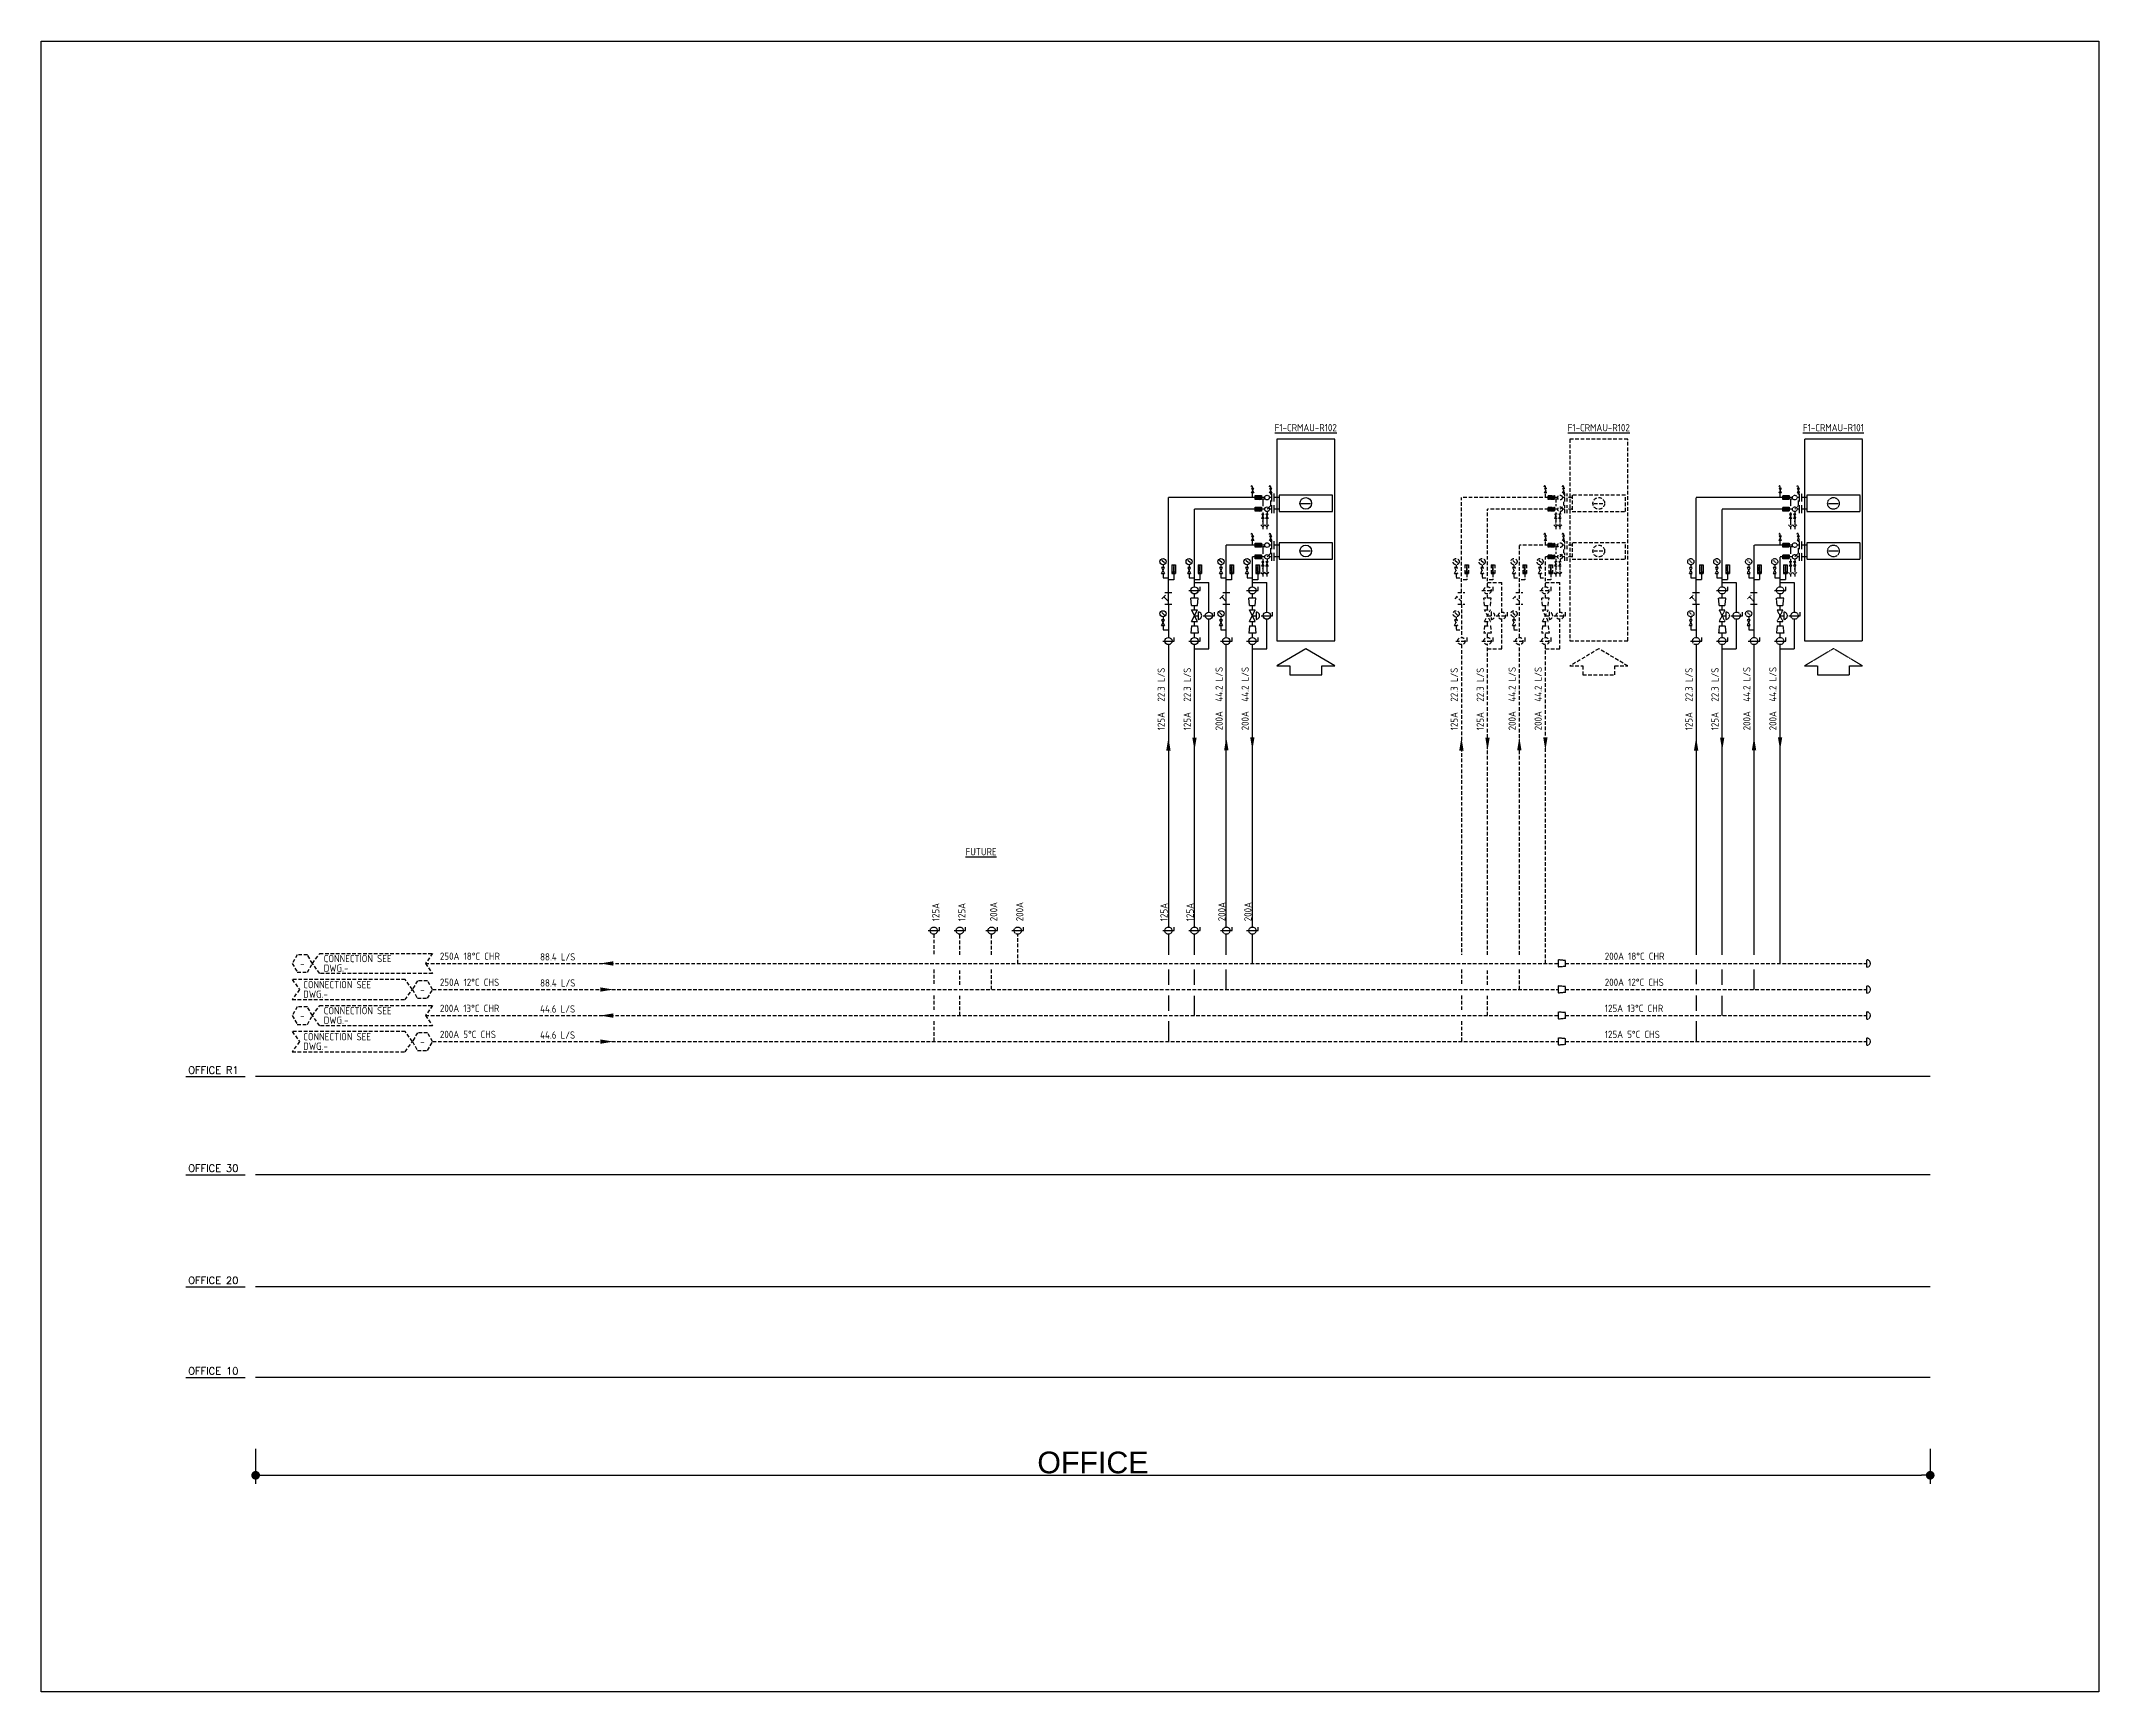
# Model space of a CAD drawing. Extents: x 41012 to 42076, y 83851 to 85507.
# Drawn here: x 41366 to 42076, y 84937 to 85507 of the extents above; entities that cross this region are included whole.
import ezdxf
from ezdxf.enums import TextEntityAlignment as Align

# ---------------------------------------------------------------- set-up
doc = ezdxf.new("R2010")
doc.units = 0
doc.header["$LTSCALE"] = 10
doc.linetypes.add('HIDDEN2', pattern=[0.1875, 0.125, -0.0625])
for name, color, linetype in [('A-DETL-01', 1, 'Continuous'), ('DETL-TXT', 4, 'Continuous'), ('M-CMDUCT-TEXT', 3, 'Continuous'), ('M-CR ZONE', 1, 'Continuous'), ('M-EQ-MAU', 22, 'Continuous'), ('M-EQPM-TXT', 4, 'Continuous'), ('M-PIPE-CHWR13', 94, 'Continuous'), ('M-PIPE-CHWR20', 110, 'Continuous'), ('M-PIPE-CHWS12', 130, 'Continuous'), ('M-PIPE-CHWS5', 160, 'Continuous'), ('M-PIPE-FITTING', 2, 'Continuous'), ('txt', 2, 'Continuous')]:
    doc.layers.add(name, color=color, linetype=linetype)
doc.styles.add('AA-TXT', font='isocp.shx', dxfattribs={"bigfont": 'chineset.shx'})
doc.styles.add('STDTEXT', font='simplex.shx', dxfattribs={"bigfont": 'china.shx'})
doc.dimstyles.new('10-dim', dxfattribs={"dimscale": 10, "dimtxt": 0.25, "dimasz": 0.1, "dimexe": 0.1, "dimexo": 0.1, "dimgap": 0.05, "dimtad": 1, "dimdec": 0, "dimlfac": 100, "dimdsep": 46, "dimtxsty": 'AA-TXT', "dimblk": 'DOT', "dimcen": 2, "dimclrd": 256, "dimclre": 256, "dimclrt": 256, "dimazin": 0, "dimtfac": 1, "dimtdec": 0, "dimtix": 1, "dimtmove": 2, "dimatfit": 3, "dimldrblk": 'CIR', "dimfxl": 1, "dimtvp": 1, "dimtolj": 1, "dimtzin": 0, "dimarcsym": 0})

msp = doc.modelspace()

# ---------------------------------------------------------------- texts
at = {"layer": 'DETL-TXT', "style": 'AA-TXT'}
for s, p in [('22.3 L/S', (41753.707, 85278.883)), ('22.3 L/S', (41762.707, 85278.883)), ('44.2 L/S', (41773.707, 85278.883)), ('44.2 L/S', (41782.707, 85278.883)), ('125A', (41753.701, 85268.968)), ('125A', (41762.701, 85268.968)), ('200A', (41773.701, 85268.968)), ('200A', (41782.701, 85268.968))]:
    msp.add_text(s, height=2.5, rotation=90, dxfattribs=at).set_placement(p)
at = {"layer": 'DETL-TXT', "color": 252, "linetype": 'HIDDEN2', "style": 'AA-TXT'}
for s, p in [('22.3 L/S', (41854.927, 85278.883)), ('22.3 L/S', (41863.927, 85278.883)), ('44.2 L/S', (41874.927, 85278.883)), ('44.2 L/S', (41883.927, 85278.883)), ('125A', (41854.921, 85268.968)), ('125A', (41863.921, 85268.968)), ('200A', (41874.921, 85268.968)), ('200A', (41883.921, 85268.968))]:
    msp.add_text(s, height=2.5, rotation=90, dxfattribs=at).set_placement(p)
at = {"layer": 'DETL-TXT', "color": 252, "linetype": 'HIDDEN2', "ltscale": 0.1, "style": 'AA-TXT'}
for s, p in [('22.3 L/S', (41935.995, 85278.883)), ('22.3 L/S', (41944.995, 85278.883)), ('44.2 L/S', (41955.995, 85278.883)), ('44.2 L/S', (41964.995, 85278.883)), ('125A', (41935.99, 85268.968)), ('125A', (41944.99, 85268.968)), ('200A', (41955.99, 85268.968)), ('200A', (41964.99, 85268.968)), ('125A', (41675.834, 85202.988)), ('125A', (41684.834, 85202.988)), ('200A', (41695.834, 85202.988)), ('200A', (41704.834, 85202.988)), ('125A', (41754.661, 85202.988)), ('125A', (41763.661, 85202.988)), ('200A', (41774.661, 85202.988)), ('200A', (41783.661, 85202.988))]:
    msp.add_text(s, height=2.5, rotation=90, dxfattribs=at).set_placement(p)
at = {"layer": 'DETL-TXT', "color": 252, "linetype": 'HIDDEN2', "style": 'AA-TXT'}
for p in [(41455.785, 85188.402), (41497.285, 85179.402), (41455.785, 85170.402), (41497.285, 85161.402)]:
    msp.add_text('-', height=2.5, dxfattribs=at).set_placement(p, align=Align.MIDDLE)
for s, p in [('CONNECTION SEE', (41463.181, 85188.849)), ('DWG.-', (41463.181, 85185.549)), ('250A 18%%DC CHR', (41503.315, 85189.652)), ('88.4 L/S', (41537.918, 85189.426)), ('200A 18%%DC CHR', (41905.679, 85189.652)), ('CONNECTION SEE', (41456.104, 85179.849)), ('250A 12%%DC CHS', (41503.315, 85180.652)), ('88.4 L/S', (41537.918, 85180.426)), ('200A 12%%DC CHS', (41905.679, 85180.652)), ('DWG.-', (41456.104, 85176.549)), ('CONNECTION SEE', (41463.181, 85170.849)), ('200A 13%%DC CHR', (41503.315, 85171.652)), ('44.6 L/S', (41537.918, 85171.426)), ('125A 13%%DC CHR', (41905.679, 85171.652)), ('DWG.-', (41463.181, 85167.549)), ('CONNECTION SEE', (41456.104, 85161.849)), ('DWG.-', (41456.104, 85158.549)), ('200A 5%%DC CHS', (41503.315, 85162.652)), ('44.6 L/S', (41537.918, 85162.426)), ('125A 5%%DC CHS', (41905.679, 85162.652))]:
    msp.add_text(s, height=2.5, dxfattribs=at).set_placement(p)
at = {"layer": 'M-CMDUCT-TEXT', "style": 'STDTEXT'}
for s, p in [('OFFICE R1', (41416.345, 85151.557)), ('OFFICE 30', (41416.345, 85117.647)), ('OFFICE 20', (41416.345, 85078.907)), ('OFFICE 10', (41416.345, 85047.596))]:
    msp.add_text(s, height=2.5, dxfattribs=at).set_placement(p, align=Align.MIDDLE_LEFT)
at = {"layer": 'M-EQPM-TXT', "style": 'AA-TXT'}
msp.add_text('%%UF1-CRMAU-R102', height=2.5, dxfattribs=at).set_placement((41802.389, 85373.57), align=Align.MIDDLE)
at = {"layer": 'M-EQPM-TXT', "color": 252, "linetype": 'HIDDEN2', "style": 'AA-TXT'}
for s, p in [('%%UF1-CRMAU-R102', (41903.609, 85373.57)), ('%%UF1-CRMAU-R101', (41984.677, 85373.57)), ('%%UFUTURE', (41690.252, 85227.038))]:
    msp.add_text(s, height=2.5, dxfattribs=at).set_placement(p, align=Align.MIDDLE)

# ---------------------------------------------------------------- blocks, each defined once
blk = doc.blocks.new('_DOT')
at = {"color": 0, "linetype": 'ByBlock'}
blk.add_line((-0.5, 0), (-1, 0), dxfattribs=at)
at = {"color": 0, "linetype": 'ByBlock', "const_width": 0.5}
blk.add_lwpolyline([(-0.25, 0, 1), (0.25, 0, 1)], format="xyb", close=True, dxfattribs=at)
blk = doc.blocks.new('*D4')
at = {"layer": 'DEFPOINTS', "color": 0, "transparency": 16777216}
for p in [(41439.66, 85023.7), (42018.1, 85023.7), (42018.1, 85011.53)]:
    blk.add_point(p, dxfattribs=at)
at = {"layer": 'txt', "lineweight": -2, "transparency": 16777216}
for p, q in [((41439.66, 85020.7), (41439.66, 85008.53)), ((42018.1, 85020.7), (42018.1, 85008.53)), ((41442.66, 85011.53), (42015.1, 85011.53))]:
    blk.add_line(p, q, dxfattribs=at)
at = {"layer": 'txt', "lineweight": -2, "transparency": 16777216, "xscale": 3, "yscale": 3, "zscale": 3, "rotation": 180}
blk.add_blockref('_DOT', (41439.66, 85011.53), dxfattribs=at)
at = {"layer": 'txt', "lineweight": -2, "transparency": 16777216, "xscale": 3, "yscale": 3, "zscale": 3}
blk.add_blockref('_DOT', (42018.1, 85011.53), dxfattribs=at)
at = {"layer": 'txt', "transparency": 16777216, "insert": (41728.88, 85015.91), "char_height": 7.5, "attachment_point": 5, "style": 'AA-TXT'}
blk.add_mtext('\\A1;{\\fArial|b0|i0|c0|p34;OFFICE}', dxfattribs=at)
blk = doc.blocks.new('CIR')
at = {"color": 0}
blk.add_line((1, 0), (-1, 0), dxfattribs=at)
at = {"color": 3}
blk.add_circle((0, 0), 0.5, dxfattribs=at)
blk = doc.blocks.new('DIM3')
blk.add_solid([(40, -7), (40, 7), (0, 0)])

# ---------------------------------------------------------------- dimensions: what is measured, and where the dimension line sits
at = {"layer": 'txt'}
dim = msp.add_linear_dim(base=(42018.102, 85011.526), p1=(41439.662, 85023.703), p2=(42018.102, 85023.703), text='{\\fArial|b0|i0|c0|p34;OFFICE}', dimstyle='10-dim', override={"dimtxt": 0.75, "dimasz": 0.3, "dimexe": 0.3, "dimexo": 0.3}, dxfattribs=at)
dim.commit()
dim.dimension.update_dxf_attribs({"geometry": '*D4', "text_midpoint": (41728.882, 85015.907)})

# ---------------------------------------------------------------- hatches: boundary and pattern name
at = {"layer": 'M-PIPE-FITTING'}
h = msp.add_hatch(dxfattribs=at)
h.set_pattern_fill('ANSI37', color=256, scale=2.66144, style=0)
h.set_pattern_definition([(45, (41650.7903, 85160.6209), (-0.2352403, 0.2352403), []), (135, (41650.7903, 85160.6209), (-0.2352403, -0.2352403), [])])
h.paths.add_polyline_path([(41784.951, 85350.091), (41787.08, 85350.091), (41787.08, 85348.758), (41784.951, 85348.758)])
h = msp.add_hatch(dxfattribs=at)
h.set_pattern_fill('ANSI37', color=256, scale=2.66144, style=0)
h.set_pattern_definition([(45, (41650.7903, 85156.5709), (-0.2352403, 0.2352403), []), (135, (41650.7903, 85156.5709), (-0.2352403, -0.2352403), [])])
h.paths.add_polyline_path([(41784.951, 85346.041), (41787.08, 85346.041), (41787.08, 85344.708), (41784.951, 85344.708)])
at = {"layer": 'M-PIPE-FITTING', "linetype": 'HIDDEN2', "ltscale": 0.1}
h = msp.add_hatch(dxfattribs=at)
h.set_pattern_fill('ANSI37', color=252, scale=2.66144, style=0)
h.set_pattern_definition([(45, (41833.07873, 85160.6209), (-0.2352403, 0.2352403), []), (135, (41833.07873, 85160.6209), (-0.2352403, -0.2352403), [])])
h.paths.add_polyline_path([(41967.24, 85350.091), (41969.369, 85350.091), (41969.369, 85348.758), (41967.24, 85348.758)])
h = msp.add_hatch(dxfattribs=at)
h.set_pattern_fill('ANSI37', color=252, scale=2.66144, style=0)
h.set_pattern_definition([(45, (41833.07873, 85156.5709), (-0.2352403, 0.2352403), []), (135, (41833.07873, 85156.5709), (-0.2352403, -0.2352403), [])])
h.paths.add_polyline_path([(41967.24, 85346.041), (41969.369, 85346.041), (41969.369, 85344.708), (41967.24, 85344.708)])
at = {"layer": 'M-PIPE-FITTING'}
h = msp.add_hatch(dxfattribs=at)
h.set_pattern_fill('ANSI37', color=256, scale=2.66144, style=0)
h.set_pattern_definition([(45, (41650.7903, 85144.18128), (-0.2352403, 0.2352403), []), (135, (41650.7903, 85144.18128), (-0.2352403, -0.2352403), [])])
h.paths.add_polyline_path([(41784.951, 85333.652), (41787.08, 85333.652), (41787.08, 85332.318), (41784.951, 85332.318)])
h = msp.add_hatch(dxfattribs=at)
h.set_pattern_fill('ANSI37', color=256, scale=2.66144, style=0)
h.set_pattern_definition([(45, (41650.7903, 85140.13128), (-0.2352403, 0.2352403), []), (135, (41650.7903, 85140.13128), (-0.2352403, -0.2352403), [])])
h.paths.add_polyline_path([(41784.951, 85329.602), (41787.08, 85329.602), (41787.08, 85328.268), (41784.951, 85328.268)])
at = {"layer": 'M-PIPE-FITTING', "linetype": 'HIDDEN2', "ltscale": 0.1}
h = msp.add_hatch(dxfattribs=at)
h.set_pattern_fill('ANSI37', color=252, scale=2.66144, style=0)
h.set_pattern_definition([(45, (41833.07873, 85144.18128), (-0.2352403, 0.2352403), []), (135, (41833.07873, 85144.18128), (-0.2352403, -0.2352403), [])])
h.paths.add_polyline_path([(41967.24, 85333.652), (41969.369, 85333.652), (41969.369, 85332.318), (41967.24, 85332.318)])
h = msp.add_hatch(dxfattribs=at)
h.set_pattern_fill('ANSI37', color=252, scale=2.66144, style=0)
h.set_pattern_definition([(45, (41833.07873, 85140.13128), (-0.2352403, 0.2352403), []), (135, (41833.07873, 85140.13128), (-0.2352403, -0.2352403), [])])
h.paths.add_polyline_path([(41967.24, 85329.602), (41969.369, 85329.602), (41969.369, 85328.268), (41967.24, 85328.268)])

# ---------------------------------------------------------------- linework, layer by layer
at = {"color": 252}
for points in [[(41888.523, 85341.383), (41889.014, 85341.383), (41888.768, 85339.91)], [(41889.969, 85341.383), (41890.46, 85341.383), (41890.215, 85339.91)], [(41888.523, 85324.943), (41889.014, 85324.943), (41888.768, 85323.47)], [(41889.969, 85324.943), (41890.46, 85324.943), (41890.215, 85323.47)]]:
    msp.add_solid(points, dxfattribs=at)
at = {"layer": 'A-DETL-01', "linetype": 'Continuous'}
for p, q in [((41415.56, 85149.307), (41436.035, 85149.307)), ((41415.56, 85115.397), (41436.035, 85115.397)), ((41415.56, 85076.657), (41436.035, 85076.657)), ((41415.56, 85045.346), (41436.035, 85045.346))]:
    msp.add_line(p, q, dxfattribs=at)
at = {"layer": 'DEFPOINTS', "color": 1}
msp.add_lwpolyline([(41365.567, 85507.146), (42076.347, 85507.146), (42076.347, 84936.686), (41365.567, 84936.686)], close=True, dxfattribs=at)
at = {"layer": 'DETL-TXT', "color": 252, "linetype": 'HIDDEN2'}
for points in [[(41452.285, 85188.402), (41454.035, 85185.371), (41457.535, 85185.371), (41459.285, 85188.402), (41457.535, 85191.433), (41454.035, 85191.433)], [(41459.285, 85188.402), (41461.785, 85191.902), (41500.785, 85191.902), (41498.285, 85188.402), (41500.785, 85184.902), (41461.785, 85184.902)], [(41493.785, 85179.402), (41491.285, 85182.902), (41452.285, 85182.902), (41454.785, 85179.402), (41452.285, 85175.902), (41491.285, 85175.902)], [(41493.785, 85179.402), (41495.535, 85176.371), (41499.035, 85176.371), (41500.785, 85179.402), (41499.035, 85182.433), (41495.535, 85182.433)], [(41452.285, 85170.402), (41454.035, 85167.371), (41457.535, 85167.371), (41459.285, 85170.402), (41457.535, 85173.433), (41454.035, 85173.433)], [(41459.285, 85170.402), (41461.785, 85173.902), (41500.785, 85173.902), (41498.285, 85170.402), (41500.785, 85166.902), (41461.785, 85166.902)], [(41493.785, 85161.402), (41491.285, 85164.902), (41452.285, 85164.902), (41454.785, 85161.402), (41452.285, 85157.902), (41491.285, 85157.902)], [(41493.785, 85161.402), (41495.535, 85158.371), (41499.035, 85158.371), (41500.785, 85161.402), (41499.035, 85164.433), (41495.535, 85164.433)]]:
    msp.add_lwpolyline(points, close=True, dxfattribs=at)
at = {"layer": 'M-CR ZONE'}
for p, q in [((42018.102, 85149.307), (41439.662, 85149.307)), ((42018.102, 85115.397), (41439.662, 85115.397)), ((42018.102, 85076.657), (41439.662, 85076.657)), ((42018.102, 85045.346), (41439.662, 85045.346))]:
    msp.add_line(p, q, dxfattribs=at)
at = {"layer": 'M-EQ-MAU'}
for p, q in [((41791.5, 85348.066), (41791.5, 85350.783)), ((41793.189, 85349.425), (41791.5, 85349.425)), ((41791.5, 85344.016), (41791.5, 85346.733)), ((41793.189, 85345.375), (41791.5, 85345.375)), ((41800.705, 85347.4), (41804.072, 85347.4)), ((41791.5, 85331.626), (41791.5, 85334.344)), ((41793.189, 85332.985), (41791.5, 85332.985)), ((41791.5, 85327.576), (41791.5, 85330.294)), ((41800.705, 85330.96), (41804.072, 85330.96)), ((41793.189, 85328.935), (41791.5, 85328.935))]:
    msp.add_line(p, q, dxfattribs=at)
at = {"layer": 'M-EQ-MAU', "color": 252, "linetype": 'HIDDEN2'}
for p, q in [((41892.72, 85348.066), (41892.72, 85350.783)), ((41894.409, 85349.425), (41892.72, 85349.425)), ((41892.72, 85344.016), (41892.72, 85346.733)), ((41894.409, 85345.375), (41892.72, 85345.375)), ((41901.925, 85347.4), (41905.292, 85347.4)), ((41892.72, 85331.626), (41892.72, 85334.344)), ((41894.409, 85332.985), (41892.72, 85332.985)), ((41892.72, 85327.576), (41892.72, 85330.294)), ((41901.925, 85330.96), (41905.292, 85330.96)), ((41894.409, 85328.935), (41892.72, 85328.935))]:
    msp.add_line(p, q, dxfattribs=at)
at = {"layer": 'M-EQ-MAU', "color": 252, "linetype": 'HIDDEN2', "ltscale": 0.1}
for p, q in [((41973.788, 85348.066), (41973.788, 85350.783)), ((41975.477, 85349.425), (41973.788, 85349.425)), ((41973.788, 85344.016), (41973.788, 85346.733)), ((41975.477, 85345.375), (41973.788, 85345.375)), ((41982.994, 85347.4), (41986.361, 85347.4)), ((41973.788, 85331.626), (41973.788, 85334.344)), ((41975.477, 85332.985), (41973.788, 85332.985)), ((41973.788, 85327.576), (41973.788, 85330.294)), ((41982.994, 85330.96), (41986.361, 85330.96)), ((41975.477, 85328.935), (41973.788, 85328.935))]:
    msp.add_line(p, q, dxfattribs=at)
at = {"layer": 'M-EQ-MAU'}
for points in [[(41812.389, 85299.867), (41812.389, 85369.57), (41792.389, 85369.57), (41792.389, 85299.867)], [(41811.589, 85350.221), (41793.189, 85350.221), (41793.189, 85344.578), (41811.589, 85344.578)], [(41811.589, 85333.781), (41793.189, 85333.781), (41793.189, 85328.139), (41811.589, 85328.139)], [(41796.864, 85291.22), (41796.864, 85288.199), (41807.913, 85288.199), (41807.913, 85291.22), (41812.389, 85291.22), (41802.389, 85297.182), (41792.389, 85291.22)]]:
    msp.add_lwpolyline(points, close=True, dxfattribs=at)
at = {"layer": 'M-EQ-MAU', "color": 252, "linetype": 'HIDDEN2'}
for points in [[(41913.609, 85299.867), (41913.609, 85369.57), (41893.609, 85369.57), (41893.609, 85299.867)], [(41912.809, 85350.221), (41894.409, 85350.221), (41894.409, 85344.578), (41912.809, 85344.578)], [(41912.809, 85333.781), (41894.409, 85333.781), (41894.409, 85328.139), (41912.809, 85328.139)], [(41898.084, 85291.22), (41898.084, 85288.199), (41909.133, 85288.199), (41909.133, 85291.22), (41913.609, 85291.22), (41903.609, 85297.182), (41893.609, 85291.22)]]:
    msp.add_lwpolyline(points, close=True, dxfattribs=at)
at = {"layer": 'M-EQ-MAU', "color": 252, "linetype": 'HIDDEN2', "ltscale": 0.1}
for points in [[(41994.677, 85299.867), (41994.677, 85369.57), (41974.677, 85369.57), (41974.677, 85299.867)], [(41993.877, 85350.221), (41975.477, 85350.221), (41975.477, 85344.578), (41993.877, 85344.578)], [(41993.877, 85333.781), (41975.477, 85333.781), (41975.477, 85328.139), (41993.877, 85328.139)], [(41979.153, 85291.22), (41979.153, 85288.199), (41990.202, 85288.199), (41990.202, 85291.22), (41994.677, 85291.22), (41984.677, 85297.182), (41974.677, 85291.22)]]:
    msp.add_lwpolyline(points, close=True, dxfattribs=at)
at = {"layer": 'M-EQ-MAU'}
for centre in [(41802.389, 85347.4), (41802.389, 85330.96)]:
    msp.add_circle(centre, 2.02, dxfattribs=at)
at = {"layer": 'M-EQ-MAU', "color": 252, "linetype": 'HIDDEN2'}
for centre in [(41903.609, 85347.4), (41903.609, 85330.96)]:
    msp.add_circle(centre, 2.02, dxfattribs=at)
at = {"layer": 'M-EQ-MAU', "color": 252, "linetype": 'HIDDEN2', "ltscale": 0.1}
for centre in [(41984.677, 85347.4), (41984.677, 85330.96)]:
    msp.add_circle(centre, 2.02, dxfattribs=at)
at = {"layer": 'M-PIPE-CHWR13'}
for p, q in [((41763.951, 85318.59), (41763.951, 85345.375)), ((41784.951, 85345.375), (41763.951, 85345.375)), ((41788.208, 85345.375), (41787.08, 85345.375)), ((41790.618, 85345.375), (41789.824, 85345.375)), ((41790.618, 85344.016), (41790.618, 85346.733)), ((41763.951, 85320.09), (41768.941, 85320.09)), ((41763.951, 85314.59), (41763.951, 85316.09)), ((41768.941, 85309.835), (41768.941, 85320.09)), ((41763.951, 85310.585), (41763.951, 85312.085)), ((41763.951, 85305.085), (41763.951, 85306.585)), ((41763.951, 85301.081), (41763.951, 85302.581)), ((41768.941, 85297.081), (41768.941, 85307.335)), ((41763.951, 85201.001), (41763.951, 85298.581)), ((41763.951, 85297.081), (41768.941, 85297.081))]:
    msp.add_line(p, q, dxfattribs=at)
at = {"layer": 'M-PIPE-CHWR13', "color": 252, "linetype": 'HIDDEN2'}
for p, q in [((41865.171, 85318.59), (41865.171, 85345.375)), ((41886.171, 85345.375), (41865.171, 85345.375)), ((41889.428, 85345.375), (41888.301, 85345.375)), ((41891.839, 85345.375), (41891.044, 85345.375)), ((41891.839, 85344.016), (41891.839, 85346.733)), ((41865.171, 85320.09), (41870.162, 85320.09)), ((41865.171, 85314.59), (41865.171, 85316.09)), ((41870.162, 85309.835), (41870.162, 85320.09)), ((41865.171, 85310.585), (41865.171, 85312.085)), ((41865.171, 85305.085), (41865.171, 85306.585)), ((41865.171, 85301.081), (41865.171, 85302.581)), ((41870.162, 85297.081), (41870.162, 85307.335)), ((41865.171, 85191.375), (41865.171, 85298.581)), ((41865.171, 85297.081), (41870.162, 85297.081)), ((41682.883, 85191.375), (41682.883, 85198.501)), ((41682.883, 85181.024), (41682.883, 85186.342)), ((41865.171, 85181.024), (41865.171, 85186.342)), ((41682.883, 85170.402), (41682.883, 85177.337)), ((41865.171, 85170.402), (41865.171, 85177.337)), ((41498.285, 85170.402), (41889.556, 85170.402)), ((41892.061, 85170.402), (41996.201, 85170.402))]:
    msp.add_line(p, q, dxfattribs=at)
at = {"layer": 'M-PIPE-CHWR13', "color": 252, "linetype": 'HIDDEN2', "ltscale": 0.1}
for p, q in [((41946.24, 85318.59), (41946.24, 85345.375)), ((41967.24, 85345.375), (41946.24, 85345.375)), ((41970.496, 85345.375), (41969.369, 85345.375)), ((41972.907, 85345.375), (41972.112, 85345.375)), ((41972.907, 85344.016), (41972.907, 85346.733)), ((41946.24, 85320.09), (41951.23, 85320.09)), ((41946.24, 85314.59), (41946.24, 85316.09)), ((41951.23, 85309.835), (41951.23, 85320.09)), ((41946.24, 85310.585), (41946.24, 85312.085)), ((41946.24, 85305.085), (41946.24, 85306.585)), ((41946.24, 85301.081), (41946.24, 85302.581)), ((41951.23, 85297.081), (41951.23, 85307.335)), ((41946.24, 85191.375), (41946.24, 85298.581)), ((41946.24, 85297.081), (41951.23, 85297.081)), ((41763.951, 85191.375), (41763.951, 85198.501)), ((41763.951, 85181.024), (41763.951, 85186.342)), ((41946.24, 85181.024), (41946.24, 85186.342)), ((41763.951, 85170.402), (41763.951, 85177.337)), ((41946.24, 85170.402), (41946.24, 85177.337)), ((41996.201, 85169.152), (41996.201, 85171.652))]:
    msp.add_line(p, q, dxfattribs=at)
at = {"layer": 'M-PIPE-CHWR13'}
msp.add_circle((41789.016, 85345.375), 0.808, dxfattribs=at)
at = {"layer": 'M-PIPE-CHWR13', "color": 252, "linetype": 'HIDDEN2'}
msp.add_circle((41890.236, 85345.375), 0.808, dxfattribs=at)
at = {"layer": 'M-PIPE-CHWR13', "color": 252, "linetype": 'HIDDEN2', "ltscale": 0.1}
msp.add_circle((41971.304, 85345.375), 0.808, dxfattribs=at)
msp.add_arc((41996.201, 85170.402), 1.25, 270, 90, dxfattribs=at)
at = {"layer": 'M-PIPE-CHWR13'}
msp.add_solid([(41764.701, 85266.493), (41763.951, 85261.993), (41763.201, 85266.493)], dxfattribs=at)
at = {"layer": 'M-PIPE-CHWR13', "color": 252, "linetype": 'HIDDEN2'}
for points in [[(41865.921, 85266.493), (41865.171, 85261.993), (41864.421, 85266.493)], [(41563.165, 85171.152), (41558.665, 85170.402), (41563.165, 85169.652)]]:
    msp.add_solid(points, dxfattribs=at)
at = {"layer": 'M-PIPE-CHWR13', "color": 252, "linetype": 'HIDDEN2', "ltscale": 0.1}
msp.add_solid([(41946.99, 85266.493), (41946.24, 85261.993), (41945.49, 85266.493)], dxfattribs=at)
at = {"layer": 'M-PIPE-CHWR20'}
for p, q in [((41790.618, 85327.576), (41790.618, 85330.294)), ((41784.951, 85328.935), (41783.951, 85328.935)), ((41783.951, 85318.59), (41783.951, 85328.935)), ((41788.208, 85328.935), (41787.08, 85328.935)), ((41790.618, 85328.935), (41789.824, 85328.935)), ((41783.951, 85320.09), (41788.941, 85320.09)), ((41783.951, 85314.59), (41783.951, 85316.09)), ((41788.941, 85309.835), (41788.941, 85320.09)), ((41783.951, 85310.585), (41783.951, 85312.085)), ((41783.951, 85305.085), (41783.951, 85306.585)), ((41783.951, 85301.081), (41783.951, 85302.581)), ((41788.941, 85297.081), (41788.941, 85307.335)), ((41783.951, 85201.001), (41783.951, 85298.581)), ((41783.951, 85297.081), (41788.941, 85297.081))]:
    msp.add_line(p, q, dxfattribs=at)
at = {"layer": 'M-PIPE-CHWR20', "color": 252, "linetype": 'HIDDEN2'}
for p, q in [((41891.839, 85327.576), (41891.839, 85330.294)), ((41886.171, 85328.935), (41885.171, 85328.935)), ((41885.171, 85318.59), (41885.171, 85328.935)), ((41889.428, 85328.935), (41888.301, 85328.935)), ((41891.839, 85328.935), (41891.044, 85328.935)), ((41885.171, 85320.09), (41890.162, 85320.09)), ((41885.171, 85314.59), (41885.171, 85316.09)), ((41890.162, 85309.835), (41890.162, 85320.09)), ((41885.171, 85310.585), (41885.171, 85312.085)), ((41885.171, 85305.085), (41885.171, 85306.585)), ((41885.171, 85301.081), (41885.171, 85302.581)), ((41890.162, 85297.081), (41890.162, 85307.335)), ((41885.171, 85188.402), (41885.171, 85298.581)), ((41885.171, 85297.081), (41890.162, 85297.081)), ((41702.883, 85188.402), (41702.883, 85198.501)), ((41498.285, 85188.402), (41889.556, 85188.402)), ((41892.061, 85188.402), (41996.201, 85188.402))]:
    msp.add_line(p, q, dxfattribs=at)
at = {"layer": 'M-PIPE-CHWR20', "color": 252, "linetype": 'HIDDEN2', "ltscale": 0.1}
for p, q in [((41972.907, 85327.576), (41972.907, 85330.294)), ((41967.24, 85328.935), (41966.24, 85328.935)), ((41966.24, 85318.59), (41966.24, 85328.935)), ((41970.496, 85328.935), (41969.369, 85328.935)), ((41972.907, 85328.935), (41972.112, 85328.935)), ((41966.24, 85320.09), (41971.23, 85320.09)), ((41966.24, 85314.59), (41966.24, 85316.09)), ((41971.23, 85309.835), (41971.23, 85320.09)), ((41966.24, 85310.585), (41966.24, 85312.085)), ((41966.24, 85305.085), (41966.24, 85306.585)), ((41966.24, 85301.081), (41966.24, 85302.581)), ((41971.23, 85297.081), (41971.23, 85307.335)), ((41966.24, 85188.402), (41966.24, 85298.581)), ((41966.24, 85297.081), (41971.23, 85297.081)), ((41783.951, 85188.402), (41783.951, 85198.501)), ((41996.201, 85187.152), (41996.201, 85189.652))]:
    msp.add_line(p, q, dxfattribs=at)
at = {"layer": 'M-PIPE-CHWR20'}
msp.add_circle((41789.016, 85328.935), 0.808, dxfattribs=at)
at = {"layer": 'M-PIPE-CHWR20', "color": 252, "linetype": 'HIDDEN2'}
msp.add_circle((41890.236, 85328.935), 0.808, dxfattribs=at)
at = {"layer": 'M-PIPE-CHWR20', "color": 252, "linetype": 'HIDDEN2', "ltscale": 0.1}
msp.add_circle((41971.304, 85328.935), 0.808, dxfattribs=at)
msp.add_arc((41996.201, 85188.402), 1.25, 270, 90, dxfattribs=at)
at = {"layer": 'M-PIPE-CHWR20'}
msp.add_solid([(41784.701, 85266.591), (41783.951, 85262.091), (41783.201, 85266.591)], dxfattribs=at)
at = {"layer": 'M-PIPE-CHWR20', "color": 252, "linetype": 'HIDDEN2'}
for points in [[(41885.921, 85266.591), (41885.171, 85262.091), (41884.421, 85266.591)], [(41563.165, 85189.152), (41558.665, 85188.402), (41563.165, 85187.652)]]:
    msp.add_solid(points, dxfattribs=at)
at = {"layer": 'M-PIPE-CHWR20', "color": 252, "linetype": 'HIDDEN2', "ltscale": 0.1}
msp.add_solid([(41966.99, 85266.591), (41966.24, 85262.091), (41965.49, 85266.591)], dxfattribs=at)
at = {"layer": 'M-PIPE-CHWS12'}
for p, q in [((41774.951, 85316.585), (41774.951, 85332.985)), ((41784.951, 85332.985), (41774.951, 85332.985)), ((41788.208, 85332.985), (41787.08, 85332.985)), ((41790.618, 85332.985), (41789.824, 85332.985)), ((41790.618, 85331.626), (41790.618, 85334.344)), ((41774.951, 85301.081), (41774.951, 85312.586)), ((41774.951, 85201.001), (41774.951, 85298.581))]:
    msp.add_line(p, q, dxfattribs=at)
at = {"layer": 'M-PIPE-CHWS12', "color": 252, "linetype": 'HIDDEN2'}
for p, q in [((41876.171, 85316.585), (41876.171, 85332.985)), ((41886.171, 85332.985), (41876.171, 85332.985)), ((41889.428, 85332.985), (41888.301, 85332.985)), ((41891.839, 85332.985), (41891.044, 85332.985)), ((41891.839, 85331.626), (41891.839, 85334.344)), ((41876.171, 85301.081), (41876.171, 85312.586)), ((41876.171, 85191.375), (41876.171, 85298.581)), ((41693.883, 85191.375), (41693.883, 85198.501)), ((41693.883, 85179.402), (41693.883, 85186.342)), ((41876.171, 85179.402), (41876.171, 85186.342)), ((41500.785, 85179.402), (41889.556, 85179.402)), ((41892.061, 85179.402), (41996.201, 85179.402))]:
    msp.add_line(p, q, dxfattribs=at)
at = {"layer": 'M-PIPE-CHWS12', "color": 252, "linetype": 'HIDDEN2', "ltscale": 0.1}
for p, q in [((41957.24, 85316.585), (41957.24, 85332.985)), ((41967.24, 85332.985), (41957.24, 85332.985)), ((41970.496, 85332.985), (41969.369, 85332.985)), ((41972.907, 85332.985), (41972.112, 85332.985)), ((41972.907, 85331.626), (41972.907, 85334.344)), ((41957.24, 85301.081), (41957.24, 85312.586)), ((41957.24, 85191.375), (41957.24, 85298.581)), ((41774.951, 85191.375), (41774.951, 85198.501)), ((41774.951, 85179.402), (41774.951, 85186.342)), ((41957.24, 85179.402), (41957.24, 85186.342)), ((41996.201, 85178.152), (41996.201, 85180.652))]:
    msp.add_line(p, q, dxfattribs=at)
at = {"layer": 'M-PIPE-CHWS12'}
msp.add_circle((41789.016, 85332.985), 0.808, dxfattribs=at)
at = {"layer": 'M-PIPE-CHWS12', "color": 252, "linetype": 'HIDDEN2'}
msp.add_circle((41890.236, 85332.985), 0.808, dxfattribs=at)
at = {"layer": 'M-PIPE-CHWS12', "color": 252, "linetype": 'HIDDEN2', "ltscale": 0.1}
msp.add_circle((41971.304, 85332.985), 0.808, dxfattribs=at)
msp.add_arc((41996.201, 85179.402), 1.25, 270, 90, dxfattribs=at)
at = {"layer": 'M-PIPE-CHWS12'}
msp.add_solid([(41775.701, 85262.091), (41774.951, 85266.591), (41774.201, 85262.091)], dxfattribs=at)
at = {"layer": 'M-PIPE-CHWS12', "color": 252, "linetype": 'HIDDEN2'}
for points in [[(41876.921, 85262.091), (41876.171, 85266.591), (41875.421, 85262.091)], [(41558.665, 85180.152), (41563.165, 85179.402), (41558.665, 85178.652)]]:
    msp.add_solid(points, dxfattribs=at)
at = {"layer": 'M-PIPE-CHWS12', "color": 252, "linetype": 'HIDDEN2', "ltscale": 0.1}
msp.add_solid([(41957.99, 85262.091), (41957.24, 85266.591), (41956.49, 85262.091)], dxfattribs=at)
at = {"layer": 'M-PIPE-CHWS5'}
for p, q in [((41790.618, 85348.066), (41790.618, 85350.783)), ((41754.951, 85316.585), (41754.951, 85349.425)), ((41784.951, 85349.425), (41754.951, 85349.425)), ((41788.208, 85349.425), (41787.08, 85349.425)), ((41790.618, 85349.425), (41789.824, 85349.425)), ((41754.951, 85312.586), (41754.951, 85301.081)), ((41754.951, 85298.581), (41754.951, 85201.001))]:
    msp.add_line(p, q, dxfattribs=at)
at = {"layer": 'M-PIPE-CHWS5', "color": 252, "linetype": 'HIDDEN2'}
for p, q in [((41891.839, 85348.066), (41891.839, 85350.783)), ((41856.171, 85316.585), (41856.171, 85349.425)), ((41886.171, 85349.425), (41856.171, 85349.425)), ((41889.428, 85349.425), (41888.301, 85349.425)), ((41891.839, 85349.425), (41891.044, 85349.425)), ((41856.171, 85312.586), (41856.171, 85301.081)), ((41856.171, 85298.581), (41856.171, 85191.375)), ((41673.883, 85198.501), (41673.883, 85191.375)), ((41673.883, 85186.342), (41673.883, 85181.024)), ((41856.171, 85186.342), (41856.171, 85181.024)), ((41673.883, 85177.337), (41673.883, 85172.039)), ((41856.171, 85177.337), (41856.171, 85172.039)), ((41673.883, 85168.432), (41673.883, 85161.402)), ((41856.171, 85168.432), (41856.171, 85161.402)), ((41500.785, 85161.402), (41889.556, 85161.402)), ((41892.061, 85161.402), (41996.201, 85161.402))]:
    msp.add_line(p, q, dxfattribs=at)
at = {"layer": 'M-PIPE-CHWS5', "color": 252, "linetype": 'HIDDEN2', "ltscale": 0.1}
for p, q in [((41972.907, 85348.066), (41972.907, 85350.783)), ((41937.24, 85316.585), (41937.24, 85349.425)), ((41967.24, 85349.425), (41937.24, 85349.425)), ((41970.496, 85349.425), (41969.369, 85349.425)), ((41972.907, 85349.425), (41972.112, 85349.425)), ((41937.24, 85312.586), (41937.24, 85301.081)), ((41937.24, 85298.581), (41937.24, 85191.375)), ((41754.951, 85198.501), (41754.951, 85191.375)), ((41754.951, 85186.342), (41754.951, 85181.024)), ((41937.24, 85186.342), (41937.24, 85181.145)), ((41754.951, 85177.337), (41754.951, 85172.039)), ((41937.24, 85177.337), (41937.24, 85172.039)), ((41754.951, 85168.432), (41754.951, 85161.402)), ((41937.24, 85168.432), (41937.24, 85161.402)), ((41996.201, 85160.152), (41996.201, 85162.652))]:
    msp.add_line(p, q, dxfattribs=at)
at = {"layer": 'M-PIPE-CHWS5'}
msp.add_circle((41789.016, 85349.425), 0.808, dxfattribs=at)
at = {"layer": 'M-PIPE-CHWS5', "color": 252, "linetype": 'HIDDEN2'}
msp.add_circle((41890.236, 85349.425), 0.808, dxfattribs=at)
at = {"layer": 'M-PIPE-CHWS5', "color": 252, "linetype": 'HIDDEN2', "ltscale": 0.1}
msp.add_circle((41971.304, 85349.425), 0.808, dxfattribs=at)
msp.add_arc((41996.201, 85161.402), 1.25, 270, 90, dxfattribs=at)
at = {"layer": 'M-PIPE-CHWS5'}
msp.add_solid([(41755.701, 85261.993), (41754.951, 85266.493), (41754.201, 85261.993)], dxfattribs=at)
at = {"layer": 'M-PIPE-CHWS5', "color": 252, "linetype": 'HIDDEN2'}
for points in [[(41856.921, 85261.993), (41856.171, 85266.493), (41855.421, 85261.993)], [(41558.665, 85162.152), (41563.165, 85161.402), (41558.665, 85160.652)]]:
    msp.add_solid(points, dxfattribs=at)
at = {"layer": 'M-PIPE-CHWS5', "color": 252, "linetype": 'HIDDEN2', "ltscale": 0.1}
msp.add_solid([(41937.99, 85261.993), (41937.24, 85266.493), (41936.49, 85261.993)], dxfattribs=at)
at = {"layer": 'M-PIPE-FITTING'}
for p, q in [((41783.616, 85351.025), (41784.416, 85352.624)), ((41783.616, 85352.624), (41784.416, 85351.025)), ((41783.616, 85352.624), (41784.416, 85352.624)), ((41784.416, 85351.025), (41783.616, 85351.025)), ((41784.016, 85352.624), (41784.016, 85353.133)), ((41784.016, 85349.425), (41784.016, 85351.025)), ((41789.888, 85352.624), (41790.688, 85352.624)), ((41789.888, 85351.025), (41790.688, 85352.624)), ((41789.888, 85352.624), (41790.688, 85351.025)), ((41790.688, 85351.025), (41789.888, 85351.025)), ((41790.288, 85352.624), (41790.288, 85353.133)), ((41790.288, 85350.505), (41790.288, 85351.025)), ((41787.17, 85343.775), (41787.969, 85342.175)), ((41787.17, 85342.175), (41787.969, 85343.775)), ((41787.17, 85343.775), (41787.969, 85343.775)), ((41787.569, 85348.968), (41788.349, 85348.968)), ((41787.569, 85348.968), (41787.569, 85346.455)), ((41787.569, 85344.295), (41787.569, 85343.775)), ((41788.616, 85343.775), (41789.416, 85342.175)), ((41788.616, 85342.175), (41789.416, 85343.775)), ((41788.616, 85343.775), (41789.416, 85343.775)), ((41789.016, 85345.375), (41790.288, 85346.647)), ((41789.016, 85344.567), (41789.016, 85343.775)), ((41790.288, 85346.647), (41790.288, 85348.345)), ((41784.016, 85336.185), (41784.016, 85336.693)), ((41786.858, 85339.97), (41787.548, 85339.346)), ((41787.969, 85342.175), (41787.17, 85342.175)), ((41787.548, 85342.175), (41787.548, 85339.91)), ((41788.238, 85339.97), (41787.548, 85339.346)), ((41787.548, 85339.346), (41787.548, 85338.523)), ((41788.305, 85339.97), (41788.994, 85339.346)), ((41789.416, 85342.175), (41788.616, 85342.175)), ((41788.994, 85342.175), (41788.994, 85339.91)), ((41789.684, 85339.97), (41788.994, 85339.346)), ((41788.994, 85339.346), (41788.994, 85338.523)), ((41790.288, 85336.185), (41790.288, 85336.693)), ((41783.616, 85336.185), (41784.416, 85336.185)), ((41783.616, 85336.185), (41784.416, 85334.585)), ((41783.616, 85334.585), (41784.416, 85336.185)), ((41784.416, 85334.585), (41783.616, 85334.585)), ((41784.016, 85332.985), (41784.016, 85334.585)), ((41787.569, 85332.528), (41788.349, 85332.528)), ((41787.569, 85332.528), (41787.569, 85330.015)), ((41789.016, 85328.935), (41790.288, 85330.208)), ((41789.888, 85336.185), (41790.688, 85336.185)), ((41789.888, 85336.185), (41790.688, 85334.585)), ((41789.888, 85334.585), (41790.688, 85336.185)), ((41790.688, 85334.585), (41789.888, 85334.585)), ((41790.288, 85334.065), (41790.288, 85334.585)), ((41790.288, 85330.208), (41790.288, 85331.905)), ((41753.602, 85325.194), (41752.603, 85325.194)), ((41752.603, 85323.194), (41753.602, 85325.194)), ((41752.603, 85325.194), (41753.602, 85323.194)), ((41752.603, 85323.194), (41753.602, 85323.194)), ((41753.561, 85326.8), (41752.641, 85327.719)), ((41753.103, 85326.196), (41753.103, 85325.194)), ((41753.103, 85323.194), (41753.103, 85321.69)), ((41756.172, 85326.209), (41757.428, 85326.209)), ((41756.172, 85326.209), (41756.172, 85323.194)), ((41756.172, 85323.194), (41757.428, 85323.194)), ((41756.549, 85325.803), (41757.051, 85325.803)), ((41756.549, 85325.301), (41757.051, 85325.301)), ((41756.549, 85324.798), (41757.051, 85324.798)), ((41756.549, 85324.296), (41757.051, 85324.296)), ((41756.8, 85325.948), (41756.8, 85323.877)), ((41756.8, 85323.194), (41756.8, 85320.965)), ((41757.428, 85326.209), (41757.428, 85323.194)), ((41762.602, 85325.194), (41761.603, 85325.194)), ((41761.603, 85323.194), (41762.602, 85325.194)), ((41761.603, 85325.194), (41762.602, 85323.194)), ((41761.603, 85323.194), (41762.602, 85323.194)), ((41762.561, 85326.8), (41761.641, 85327.719)), ((41762.103, 85326.196), (41762.103, 85325.194)), ((41762.103, 85323.194), (41762.103, 85321.69)), ((41765.172, 85326.209), (41766.428, 85326.209)), ((41765.172, 85326.209), (41765.172, 85323.194)), ((41765.172, 85323.194), (41766.428, 85323.194)), ((41765.549, 85325.803), (41766.051, 85325.803)), ((41765.549, 85325.301), (41766.051, 85325.301)), ((41765.549, 85324.798), (41766.051, 85324.798)), ((41765.549, 85324.296), (41766.051, 85324.296)), ((41765.8, 85325.948), (41765.8, 85323.877)), ((41765.8, 85323.194), (41765.8, 85320.965)), ((41766.428, 85326.209), (41766.428, 85323.194)), ((41773.602, 85325.194), (41772.603, 85325.194)), ((41772.603, 85323.194), (41773.602, 85325.194)), ((41772.603, 85325.194), (41773.602, 85323.194)), ((41772.603, 85323.194), (41773.602, 85323.194)), ((41773.561, 85326.8), (41772.641, 85327.719)), ((41773.103, 85326.196), (41773.103, 85325.194)), ((41773.103, 85323.194), (41773.103, 85321.69)), ((41776.172, 85326.209), (41777.428, 85326.209)), ((41776.172, 85326.209), (41776.172, 85323.194)), ((41776.172, 85323.194), (41777.428, 85323.194)), ((41776.549, 85325.803), (41777.051, 85325.803)), ((41776.549, 85325.301), (41777.051, 85325.301)), ((41776.549, 85324.798), (41777.051, 85324.798)), ((41776.549, 85324.296), (41777.051, 85324.296)), ((41776.8, 85325.948), (41776.8, 85323.877)), ((41776.8, 85323.194), (41776.8, 85320.965)), ((41777.428, 85326.209), (41777.428, 85323.194)), ((41782.602, 85325.194), (41781.603, 85325.194)), ((41781.603, 85323.194), (41782.602, 85325.194)), ((41781.603, 85325.194), (41782.602, 85323.194)), ((41781.603, 85323.194), (41782.602, 85323.194)), ((41782.561, 85326.8), (41781.641, 85327.719)), ((41782.103, 85326.196), (41782.103, 85325.194)), ((41782.103, 85323.194), (41782.103, 85321.69)), ((41785.172, 85326.209), (41786.428, 85326.209)), ((41785.172, 85326.209), (41785.172, 85323.194)), ((41785.172, 85323.194), (41786.428, 85323.194)), ((41785.549, 85325.803), (41786.051, 85325.803)), ((41785.549, 85325.301), (41786.051, 85325.301)), ((41785.549, 85324.798), (41786.051, 85324.798)), ((41785.549, 85324.296), (41786.051, 85324.296)), ((41785.8, 85325.948), (41785.8, 85323.877)), ((41785.8, 85323.194), (41785.8, 85320.965)), ((41786.428, 85326.209), (41786.428, 85323.194)), ((41786.858, 85323.53), (41787.548, 85322.906)), ((41787.17, 85325.735), (41787.969, 85327.335)), ((41787.17, 85327.335), (41787.969, 85325.735)), ((41787.17, 85327.335), (41787.969, 85327.335)), ((41787.969, 85325.735), (41787.17, 85325.735)), ((41787.548, 85325.735), (41787.548, 85323.47)), ((41788.238, 85323.53), (41787.548, 85322.906)), ((41787.548, 85322.906), (41787.548, 85322.084)), ((41787.569, 85328.184), (41787.569, 85327.335)), ((41788.305, 85323.53), (41788.994, 85322.906)), ((41788.616, 85325.735), (41789.416, 85327.335)), ((41788.616, 85327.335), (41789.416, 85325.735)), ((41788.616, 85327.335), (41789.416, 85327.335)), ((41789.416, 85325.735), (41788.616, 85325.735)), ((41788.994, 85325.735), (41788.994, 85323.47)), ((41789.684, 85323.53), (41788.994, 85322.906)), ((41788.994, 85322.906), (41788.994, 85322.084)), ((41789.016, 85328.127), (41789.016, 85327.335)), ((41752.731, 85314.45), (41753.998, 85315.717)), ((41753.103, 85321.69), (41754.951, 85321.69)), ((41754.951, 85313.497), (41753.365, 85315.083)), ((41753.699, 85316.585), (41756.174, 85316.585)), ((41756.8, 85320.965), (41754.951, 85320.965)), ((41754.951, 85312.586), (41754.951, 85316.585)), ((41762.103, 85321.69), (41763.951, 85321.69)), ((41765.8, 85320.965), (41763.951, 85320.965)), ((41772.731, 85314.45), (41773.998, 85315.717)), ((41773.103, 85321.69), (41774.951, 85321.69)), ((41774.951, 85313.497), (41773.365, 85315.083)), ((41773.699, 85316.585), (41776.174, 85316.585)), ((41776.8, 85320.965), (41774.951, 85320.965)), ((41774.951, 85312.586), (41774.951, 85316.585)), ((41781.976, 85317.34), (41785.927, 85317.34)), ((41782.103, 85321.69), (41783.951, 85321.69)), ((41785.8, 85320.965), (41783.951, 85320.965)), ((41785.927, 85317.34), (41785.927, 85318.593)), ((41753.561, 85308.8), (41752.641, 85309.719)), ((41753.103, 85308.196), (41753.103, 85307.194)), ((41753.699, 85312.586), (41756.174, 85312.586)), ((41762.949, 85312.085), (41762.699, 85314.59)), ((41765.204, 85314.59), (41762.699, 85314.59)), ((41762.949, 85312.085), (41764.953, 85312.085)), ((41762.951, 85310.585), (41764.951, 85310.585)), ((41762.951, 85306.585), (41764.951, 85310.585)), ((41764.951, 85306.585), (41762.951, 85310.585)), ((41763.951, 85308.585), (41765.213, 85308.585)), ((41764.953, 85312.085), (41765.204, 85314.59)), ((41765.213, 85309.835), (41765.213, 85307.318)), ((41766.966, 85308.585), (41770.917, 85308.585)), ((41770.917, 85308.585), (41770.917, 85309.839)), ((41773.561, 85308.8), (41772.641, 85309.719)), ((41773.103, 85308.196), (41773.103, 85307.194)), ((41773.699, 85312.586), (41776.174, 85312.586)), ((41785.204, 85314.59), (41782.699, 85314.59)), ((41782.949, 85312.085), (41782.699, 85314.59)), ((41782.949, 85312.085), (41784.953, 85312.085)), ((41784.951, 85306.585), (41782.951, 85310.585)), ((41782.951, 85306.585), (41784.951, 85310.585)), ((41782.951, 85310.585), (41784.951, 85310.585)), ((41783.951, 85308.585), (41785.213, 85308.585)), ((41784.953, 85312.085), (41785.204, 85314.59)), ((41785.213, 85309.835), (41785.213, 85307.318)), ((41786.966, 85308.585), (41790.917, 85308.585)), ((41790.917, 85308.585), (41790.917, 85309.839)), ((41753.602, 85307.194), (41752.603, 85307.194)), ((41752.603, 85305.194), (41753.602, 85307.194)), ((41752.603, 85307.194), (41753.602, 85305.194)), ((41752.603, 85305.194), (41753.602, 85305.194)), ((41753.103, 85305.194), (41753.103, 85303.69)), ((41753.103, 85303.69), (41754.951, 85303.69)), ((41756.927, 85299.831), (41756.927, 85301.084)), ((41762.949, 85305.085), (41762.699, 85302.581)), ((41765.204, 85302.581), (41762.699, 85302.581)), ((41762.949, 85305.085), (41764.953, 85305.085)), ((41762.951, 85306.585), (41764.951, 85306.585)), ((41764.953, 85305.085), (41765.204, 85302.581)), ((41765.927, 85299.831), (41765.927, 85301.084)), ((41773.602, 85307.194), (41772.603, 85307.194)), ((41772.603, 85305.194), (41773.602, 85307.194)), ((41772.603, 85307.194), (41773.602, 85305.194)), ((41772.603, 85305.194), (41773.602, 85305.194)), ((41773.103, 85305.194), (41773.103, 85303.69)), ((41773.103, 85303.69), (41774.951, 85303.69)), ((41776.927, 85299.831), (41776.927, 85301.084)), ((41782.949, 85305.085), (41782.699, 85302.581)), ((41785.204, 85302.581), (41782.699, 85302.581)), ((41782.949, 85305.085), (41784.953, 85305.085)), ((41782.951, 85306.585), (41784.951, 85306.585)), ((41784.953, 85305.085), (41785.204, 85302.581)), ((41785.927, 85299.831), (41785.927, 85301.084)), ((41752.976, 85299.831), (41756.927, 85299.831)), ((41761.976, 85299.831), (41765.927, 85299.831)), ((41772.976, 85299.831), (41776.927, 85299.831)), ((41781.976, 85299.831), (41785.927, 85299.831))]:
    msp.add_line(p, q, dxfattribs=at)
at = {"layer": 'M-PIPE-FITTING', "color": 252, "linetype": 'HIDDEN2'}
for p, q in [((41884.836, 85351.025), (41885.636, 85352.624)), ((41884.836, 85352.624), (41885.636, 85351.025)), ((41884.836, 85352.624), (41885.636, 85352.624)), ((41885.636, 85351.025), (41884.836, 85351.025)), ((41885.236, 85352.624), (41885.236, 85353.133)), ((41885.236, 85349.425), (41885.236, 85351.025)), ((41891.108, 85352.624), (41891.908, 85352.624)), ((41891.108, 85351.025), (41891.908, 85352.624)), ((41891.108, 85352.624), (41891.908, 85351.025)), ((41891.908, 85351.025), (41891.108, 85351.025)), ((41891.508, 85352.624), (41891.508, 85353.133)), ((41891.508, 85350.505), (41891.508, 85351.025)), ((41886.171, 85350.091), (41888.301, 85350.091)), ((41886.171, 85348.758), (41886.171, 85350.091)), ((41888.301, 85348.758), (41886.171, 85348.758)), ((41886.171, 85346.041), (41888.301, 85346.041)), ((41886.171, 85344.708), (41886.171, 85346.041)), ((41888.301, 85344.708), (41886.171, 85344.708)), ((41888.301, 85350.091), (41888.301, 85348.758)), ((41888.301, 85346.041), (41888.301, 85344.708)), ((41888.39, 85343.775), (41889.19, 85342.175)), ((41888.39, 85342.175), (41889.19, 85343.775)), ((41888.39, 85343.775), (41889.19, 85343.775)), ((41888.79, 85348.968), (41889.569, 85348.968)), ((41888.79, 85348.968), (41888.79, 85346.455)), ((41888.79, 85344.295), (41888.79, 85343.775)), ((41889.836, 85343.775), (41890.636, 85342.175)), ((41889.836, 85342.175), (41890.636, 85343.775)), ((41889.836, 85343.775), (41890.636, 85343.775)), ((41890.236, 85345.375), (41891.508, 85346.647)), ((41890.236, 85344.567), (41890.236, 85343.775)), ((41891.508, 85346.647), (41891.508, 85348.345)), ((41885.236, 85336.185), (41885.236, 85336.693)), ((41888.079, 85339.97), (41888.768, 85339.346)), ((41889.19, 85342.175), (41888.39, 85342.175)), ((41888.768, 85342.175), (41888.768, 85339.91)), ((41889.458, 85339.97), (41888.768, 85339.346)), ((41888.768, 85339.346), (41888.768, 85338.523)), ((41889.525, 85339.97), (41890.215, 85339.346)), ((41890.636, 85342.175), (41889.836, 85342.175)), ((41890.215, 85342.175), (41890.215, 85339.91)), ((41890.904, 85339.97), (41890.215, 85339.346)), ((41890.215, 85339.346), (41890.215, 85338.523)), ((41891.508, 85336.185), (41891.508, 85336.693)), ((41884.836, 85336.185), (41885.636, 85336.185)), ((41884.836, 85336.185), (41885.636, 85334.585)), ((41884.836, 85334.585), (41885.636, 85336.185)), ((41885.636, 85334.585), (41884.836, 85334.585)), ((41885.236, 85332.985), (41885.236, 85334.585)), ((41886.171, 85333.652), (41888.301, 85333.652)), ((41886.171, 85332.318), (41886.171, 85333.652)), ((41888.301, 85332.318), (41886.171, 85332.318)), ((41886.171, 85329.602), (41888.301, 85329.602)), ((41886.171, 85328.268), (41886.171, 85329.602)), ((41888.301, 85333.652), (41888.301, 85332.318)), ((41888.301, 85329.602), (41888.301, 85328.268)), ((41888.79, 85332.528), (41889.569, 85332.528)), ((41888.79, 85332.528), (41888.79, 85330.015)), ((41890.236, 85328.935), (41891.508, 85330.208)), ((41891.108, 85336.185), (41891.908, 85336.185)), ((41891.108, 85336.185), (41891.908, 85334.585)), ((41891.108, 85334.585), (41891.908, 85336.185)), ((41891.908, 85334.585), (41891.108, 85334.585)), ((41891.508, 85334.065), (41891.508, 85334.585)), ((41891.508, 85330.208), (41891.508, 85331.905)), ((41854.823, 85325.194), (41853.823, 85325.194)), ((41853.823, 85323.194), (41854.823, 85325.194)), ((41853.823, 85325.194), (41854.823, 85323.194)), ((41853.823, 85323.194), (41854.823, 85323.194)), ((41854.781, 85326.8), (41853.861, 85327.719)), ((41854.323, 85326.196), (41854.323, 85325.194)), ((41854.323, 85323.194), (41854.323, 85321.69)), ((41857.392, 85326.209), (41858.648, 85326.209)), ((41857.392, 85326.209), (41857.392, 85323.194)), ((41857.392, 85323.194), (41858.648, 85323.194)), ((41857.769, 85325.803), (41858.271, 85325.803)), ((41857.769, 85325.301), (41858.271, 85325.301)), ((41857.769, 85324.798), (41858.271, 85324.798)), ((41857.769, 85324.296), (41858.271, 85324.296)), ((41858.02, 85325.948), (41858.02, 85323.877)), ((41858.02, 85323.194), (41858.02, 85320.965)), ((41858.648, 85326.209), (41858.648, 85323.194)), ((41863.823, 85325.194), (41862.823, 85325.194)), ((41862.823, 85323.194), (41863.823, 85325.194)), ((41862.823, 85325.194), (41863.823, 85323.194)), ((41862.823, 85323.194), (41863.823, 85323.194)), ((41863.781, 85326.8), (41862.861, 85327.719)), ((41863.323, 85326.196), (41863.323, 85325.194)), ((41863.323, 85323.194), (41863.323, 85321.69)), ((41866.392, 85326.209), (41867.648, 85326.209)), ((41866.392, 85326.209), (41866.392, 85323.194)), ((41866.392, 85323.194), (41867.648, 85323.194)), ((41866.769, 85325.803), (41867.271, 85325.803)), ((41866.769, 85325.301), (41867.271, 85325.301)), ((41866.769, 85324.798), (41867.271, 85324.798)), ((41866.769, 85324.296), (41867.271, 85324.296)), ((41867.02, 85325.948), (41867.02, 85323.877)), ((41867.02, 85323.194), (41867.02, 85320.965)), ((41867.648, 85326.209), (41867.648, 85323.194)), ((41874.823, 85325.194), (41873.823, 85325.194)), ((41873.823, 85323.194), (41874.823, 85325.194)), ((41873.823, 85325.194), (41874.823, 85323.194)), ((41873.823, 85323.194), (41874.823, 85323.194)), ((41874.781, 85326.8), (41873.861, 85327.719)), ((41874.323, 85326.196), (41874.323, 85325.194)), ((41874.323, 85323.194), (41874.323, 85321.69)), ((41877.392, 85326.209), (41878.648, 85326.209)), ((41877.392, 85326.209), (41877.392, 85323.194)), ((41877.392, 85323.194), (41878.648, 85323.194)), ((41877.769, 85325.803), (41878.271, 85325.803)), ((41877.769, 85325.301), (41878.271, 85325.301)), ((41877.769, 85324.798), (41878.271, 85324.798)), ((41877.769, 85324.296), (41878.271, 85324.296)), ((41878.02, 85325.948), (41878.02, 85323.877)), ((41878.02, 85323.194), (41878.02, 85320.965)), ((41878.648, 85326.209), (41878.648, 85323.194)), ((41883.823, 85325.194), (41882.823, 85325.194)), ((41882.823, 85323.194), (41883.823, 85325.194)), ((41882.823, 85325.194), (41883.823, 85323.194)), ((41882.823, 85323.194), (41883.823, 85323.194)), ((41883.781, 85326.8), (41882.861, 85327.719)), ((41883.323, 85326.196), (41883.323, 85325.194)), ((41883.323, 85323.194), (41883.323, 85321.69)), ((41888.301, 85328.268), (41886.171, 85328.268)), ((41886.392, 85326.209), (41887.648, 85326.209)), ((41886.392, 85326.209), (41886.392, 85323.194)), ((41886.392, 85323.194), (41887.648, 85323.194)), ((41886.769, 85325.803), (41887.271, 85325.803)), ((41886.769, 85325.301), (41887.271, 85325.301)), ((41886.769, 85324.798), (41887.271, 85324.798)), ((41886.769, 85324.296), (41887.271, 85324.296)), ((41887.02, 85325.948), (41887.02, 85323.877)), ((41887.02, 85323.194), (41887.02, 85320.965)), ((41887.648, 85326.209), (41887.648, 85323.194)), ((41888.079, 85323.53), (41888.768, 85322.906)), ((41888.39, 85325.735), (41889.19, 85327.335)), ((41888.39, 85327.335), (41889.19, 85325.735)), ((41888.39, 85327.335), (41889.19, 85327.335)), ((41889.19, 85325.735), (41888.39, 85325.735)), ((41888.768, 85325.735), (41888.768, 85323.47)), ((41889.458, 85323.53), (41888.768, 85322.906)), ((41888.768, 85322.906), (41888.768, 85322.084)), ((41888.79, 85328.184), (41888.79, 85327.335)), ((41889.525, 85323.53), (41890.215, 85322.906)), ((41889.836, 85325.735), (41890.636, 85327.335)), ((41889.836, 85327.335), (41890.636, 85325.735)), ((41889.836, 85327.335), (41890.636, 85327.335)), ((41890.636, 85325.735), (41889.836, 85325.735)), ((41890.215, 85325.735), (41890.215, 85323.47)), ((41890.904, 85323.53), (41890.215, 85322.906)), ((41890.215, 85322.906), (41890.215, 85322.084)), ((41890.236, 85328.127), (41890.236, 85327.335)), ((41853.952, 85314.45), (41855.218, 85315.717)), ((41854.323, 85321.69), (41856.171, 85321.69)), ((41856.171, 85313.497), (41854.585, 85315.083)), ((41854.919, 85316.585), (41857.394, 85316.585)), ((41858.02, 85320.965), (41856.171, 85320.965)), ((41856.171, 85312.586), (41856.171, 85316.585)), ((41863.196, 85317.34), (41867.147, 85317.34)), ((41863.323, 85321.69), (41865.171, 85321.69)), ((41867.02, 85320.965), (41865.171, 85320.965)), ((41867.147, 85317.34), (41867.147, 85318.593)), ((41873.952, 85314.45), (41875.218, 85315.717)), ((41874.323, 85321.69), (41876.171, 85321.69)), ((41876.171, 85313.497), (41874.585, 85315.083)), ((41874.919, 85316.585), (41877.394, 85316.585)), ((41878.02, 85320.965), (41876.171, 85320.965)), ((41876.171, 85312.586), (41876.171, 85316.585)), ((41883.196, 85317.34), (41887.147, 85317.34)), ((41883.323, 85321.69), (41885.171, 85321.69)), ((41887.02, 85320.965), (41885.171, 85320.965)), ((41887.147, 85317.34), (41887.147, 85318.593)), ((41854.781, 85308.8), (41853.861, 85309.719)), ((41854.323, 85308.196), (41854.323, 85307.194)), ((41854.919, 85312.586), (41857.394, 85312.586)), ((41864.17, 85312.085), (41863.919, 85314.59)), ((41866.424, 85314.59), (41863.919, 85314.59)), ((41864.17, 85312.085), (41866.173, 85312.085)), ((41864.171, 85310.585), (41866.171, 85310.585)), ((41864.171, 85306.585), (41866.171, 85310.585)), ((41866.171, 85306.585), (41864.171, 85310.585)), ((41865.171, 85308.585), (41866.434, 85308.585)), ((41866.173, 85312.085), (41866.424, 85314.59)), ((41866.434, 85309.835), (41866.434, 85307.318)), ((41868.186, 85308.585), (41872.137, 85308.585)), ((41872.137, 85308.585), (41872.137, 85309.839)), ((41874.781, 85308.8), (41873.861, 85309.719)), ((41874.323, 85308.196), (41874.323, 85307.194)), ((41874.919, 85312.586), (41877.394, 85312.586)), ((41886.424, 85314.59), (41883.919, 85314.59)), ((41884.17, 85312.085), (41883.919, 85314.59)), ((41884.17, 85312.085), (41886.173, 85312.085)), ((41886.171, 85306.585), (41884.171, 85310.585)), ((41884.171, 85306.585), (41886.171, 85310.585)), ((41884.171, 85310.585), (41886.171, 85310.585)), ((41885.171, 85308.585), (41886.434, 85308.585)), ((41886.173, 85312.085), (41886.424, 85314.59)), ((41886.434, 85309.835), (41886.434, 85307.318)), ((41888.186, 85308.585), (41892.137, 85308.585)), ((41892.137, 85308.585), (41892.137, 85309.839)), ((41854.823, 85307.194), (41853.823, 85307.194)), ((41853.823, 85305.194), (41854.823, 85307.194)), ((41853.823, 85307.194), (41854.823, 85305.194)), ((41853.823, 85305.194), (41854.823, 85305.194)), ((41854.323, 85305.194), (41854.323, 85303.69)), ((41854.323, 85303.69), (41856.171, 85303.69)), ((41858.147, 85299.831), (41858.147, 85301.084)), ((41864.17, 85305.085), (41863.919, 85302.581)), ((41866.424, 85302.581), (41863.919, 85302.581)), ((41864.17, 85305.085), (41866.173, 85305.085)), ((41864.171, 85306.585), (41866.171, 85306.585)), ((41866.173, 85305.085), (41866.424, 85302.581)), ((41867.147, 85299.831), (41867.147, 85301.084)), ((41874.823, 85307.194), (41873.823, 85307.194)), ((41873.823, 85305.194), (41874.823, 85307.194)), ((41873.823, 85307.194), (41874.823, 85305.194)), ((41873.823, 85305.194), (41874.823, 85305.194)), ((41874.323, 85305.194), (41874.323, 85303.69)), ((41874.323, 85303.69), (41876.171, 85303.69)), ((41878.147, 85299.831), (41878.147, 85301.084)), ((41884.17, 85305.085), (41883.919, 85302.581)), ((41886.424, 85302.581), (41883.919, 85302.581)), ((41884.17, 85305.085), (41886.173, 85305.085)), ((41884.171, 85306.585), (41886.171, 85306.585)), ((41886.173, 85305.085), (41886.424, 85302.581)), ((41887.147, 85299.831), (41887.147, 85301.084)), ((41854.196, 85299.831), (41858.147, 85299.831)), ((41863.196, 85299.831), (41867.147, 85299.831)), ((41874.196, 85299.831), (41878.147, 85299.831)), ((41883.196, 85299.831), (41887.147, 85299.831))]:
    msp.add_line(p, q, dxfattribs=at)
at = {"layer": 'M-PIPE-FITTING', "color": 252, "linetype": 'HIDDEN2', "ltscale": 0.1}
for p, q in [((41965.904, 85351.025), (41966.704, 85352.624)), ((41965.904, 85352.624), (41966.704, 85351.025)), ((41965.904, 85352.624), (41966.704, 85352.624)), ((41966.704, 85351.025), (41965.904, 85351.025)), ((41966.304, 85352.624), (41966.304, 85353.133)), ((41966.304, 85349.425), (41966.304, 85351.025)), ((41972.177, 85352.624), (41972.977, 85352.624)), ((41972.177, 85351.025), (41972.977, 85352.624)), ((41972.177, 85352.624), (41972.977, 85351.025)), ((41972.977, 85351.025), (41972.177, 85351.025)), ((41972.577, 85352.624), (41972.577, 85353.133)), ((41972.577, 85350.505), (41972.577, 85351.025)), ((41969.458, 85343.775), (41970.258, 85342.175)), ((41969.458, 85342.175), (41970.258, 85343.775)), ((41969.458, 85343.775), (41970.258, 85343.775)), ((41969.858, 85348.968), (41970.638, 85348.968)), ((41969.858, 85348.968), (41969.858, 85346.455)), ((41969.858, 85344.295), (41969.858, 85343.775)), ((41970.904, 85343.775), (41971.704, 85342.175)), ((41970.904, 85342.175), (41971.704, 85343.775)), ((41970.904, 85343.775), (41971.704, 85343.775)), ((41971.304, 85345.375), (41972.577, 85346.647)), ((41971.304, 85344.567), (41971.304, 85343.775)), ((41972.577, 85346.647), (41972.577, 85348.345)), ((41966.304, 85336.185), (41966.304, 85336.693)), ((41969.147, 85339.97), (41969.837, 85339.346)), ((41970.258, 85342.175), (41969.458, 85342.175)), ((41969.837, 85342.175), (41969.837, 85339.91)), ((41970.526, 85339.97), (41969.837, 85339.346)), ((41969.837, 85339.346), (41969.837, 85338.523)), ((41970.593, 85339.97), (41971.283, 85339.346)), ((41971.704, 85342.175), (41970.904, 85342.175)), ((41971.283, 85342.175), (41971.283, 85339.91)), ((41971.973, 85339.97), (41971.283, 85339.346)), ((41971.283, 85339.346), (41971.283, 85338.523)), ((41972.577, 85336.185), (41972.577, 85336.693)), ((41965.904, 85336.185), (41966.704, 85336.185)), ((41965.904, 85336.185), (41966.704, 85334.585)), ((41965.904, 85334.585), (41966.704, 85336.185)), ((41966.704, 85334.585), (41965.904, 85334.585)), ((41966.304, 85332.985), (41966.304, 85334.585)), ((41969.858, 85332.528), (41970.638, 85332.528)), ((41969.858, 85332.528), (41969.858, 85330.015)), ((41971.304, 85328.935), (41972.577, 85330.208)), ((41972.177, 85336.185), (41972.977, 85336.185)), ((41972.177, 85336.185), (41972.977, 85334.585)), ((41972.177, 85334.585), (41972.977, 85336.185)), ((41972.977, 85334.585), (41972.177, 85334.585)), ((41972.577, 85334.065), (41972.577, 85334.585)), ((41972.577, 85330.208), (41972.577, 85331.905)), ((41935.891, 85325.194), (41934.891, 85325.194)), ((41934.891, 85323.194), (41935.891, 85325.194)), ((41934.891, 85325.194), (41935.891, 85323.194)), ((41934.891, 85323.194), (41935.891, 85323.194)), ((41935.849, 85326.8), (41934.93, 85327.719)), ((41935.391, 85326.196), (41935.391, 85325.194)), ((41935.391, 85323.194), (41935.391, 85321.69)), ((41938.46, 85326.209), (41939.716, 85326.209)), ((41938.46, 85326.209), (41938.46, 85323.194)), ((41938.46, 85323.194), (41939.716, 85323.194)), ((41938.837, 85325.803), (41939.34, 85325.803)), ((41938.837, 85325.301), (41939.34, 85325.301)), ((41938.837, 85324.798), (41939.34, 85324.798)), ((41938.837, 85324.296), (41939.34, 85324.296)), ((41939.088, 85325.948), (41939.088, 85323.877)), ((41939.088, 85323.194), (41939.088, 85320.965)), ((41939.716, 85326.209), (41939.716, 85323.194)), ((41944.891, 85325.194), (41943.891, 85325.194)), ((41943.891, 85323.194), (41944.891, 85325.194)), ((41943.891, 85325.194), (41944.891, 85323.194)), ((41943.891, 85323.194), (41944.891, 85323.194)), ((41944.849, 85326.8), (41943.93, 85327.719)), ((41944.391, 85326.196), (41944.391, 85325.194)), ((41944.391, 85323.194), (41944.391, 85321.69)), ((41947.46, 85326.209), (41948.716, 85326.209)), ((41947.46, 85326.209), (41947.46, 85323.194)), ((41947.46, 85323.194), (41948.716, 85323.194)), ((41947.837, 85325.803), (41948.34, 85325.803)), ((41947.837, 85325.301), (41948.34, 85325.301)), ((41947.837, 85324.798), (41948.34, 85324.798)), ((41947.837, 85324.296), (41948.34, 85324.296)), ((41948.088, 85325.948), (41948.088, 85323.877)), ((41948.088, 85323.194), (41948.088, 85320.965)), ((41948.716, 85326.209), (41948.716, 85323.194)), ((41955.891, 85325.194), (41954.891, 85325.194)), ((41954.891, 85323.194), (41955.891, 85325.194)), ((41954.891, 85325.194), (41955.891, 85323.194)), ((41954.891, 85323.194), (41955.891, 85323.194)), ((41955.849, 85326.8), (41954.93, 85327.719)), ((41955.391, 85326.196), (41955.391, 85325.194)), ((41955.391, 85323.194), (41955.391, 85321.69)), ((41958.46, 85326.209), (41959.716, 85326.209)), ((41958.46, 85326.209), (41958.46, 85323.194)), ((41958.46, 85323.194), (41959.716, 85323.194)), ((41958.837, 85325.803), (41959.34, 85325.803)), ((41958.837, 85325.301), (41959.34, 85325.301)), ((41958.837, 85324.798), (41959.34, 85324.798)), ((41958.837, 85324.296), (41959.34, 85324.296)), ((41959.088, 85325.948), (41959.088, 85323.877)), ((41959.088, 85323.194), (41959.088, 85320.965)), ((41959.716, 85326.209), (41959.716, 85323.194)), ((41964.891, 85325.194), (41963.891, 85325.194)), ((41963.891, 85323.194), (41964.891, 85325.194)), ((41963.891, 85325.194), (41964.891, 85323.194)), ((41963.891, 85323.194), (41964.891, 85323.194)), ((41964.849, 85326.8), (41963.93, 85327.719)), ((41964.391, 85326.196), (41964.391, 85325.194)), ((41964.391, 85323.194), (41964.391, 85321.69)), ((41967.46, 85326.209), (41968.716, 85326.209)), ((41967.46, 85326.209), (41967.46, 85323.194)), ((41967.46, 85323.194), (41968.716, 85323.194)), ((41967.837, 85325.803), (41968.34, 85325.803)), ((41967.837, 85325.301), (41968.34, 85325.301)), ((41967.837, 85324.798), (41968.34, 85324.798)), ((41967.837, 85324.296), (41968.34, 85324.296)), ((41968.088, 85325.948), (41968.088, 85323.877)), ((41968.088, 85323.194), (41968.088, 85320.965)), ((41968.716, 85326.209), (41968.716, 85323.194)), ((41969.147, 85323.53), (41969.837, 85322.906)), ((41969.458, 85325.735), (41970.258, 85327.335)), ((41969.458, 85327.335), (41970.258, 85325.735)), ((41969.458, 85327.335), (41970.258, 85327.335)), ((41970.258, 85325.735), (41969.458, 85325.735)), ((41969.837, 85325.735), (41969.837, 85323.47)), ((41970.526, 85323.53), (41969.837, 85322.906)), ((41969.837, 85322.906), (41969.837, 85322.084)), ((41969.858, 85328.184), (41969.858, 85327.335)), ((41970.593, 85323.53), (41971.283, 85322.906)), ((41970.904, 85325.735), (41971.704, 85327.335)), ((41970.904, 85327.335), (41971.704, 85325.735)), ((41970.904, 85327.335), (41971.704, 85327.335)), ((41971.704, 85325.735), (41970.904, 85325.735)), ((41971.283, 85325.735), (41971.283, 85323.47)), ((41971.973, 85323.53), (41971.283, 85322.906)), ((41971.283, 85322.906), (41971.283, 85322.084)), ((41971.304, 85328.127), (41971.304, 85327.335)), ((41935.02, 85314.45), (41936.286, 85315.717)), ((41935.391, 85321.69), (41937.24, 85321.69)), ((41937.24, 85313.497), (41935.653, 85315.083)), ((41935.987, 85316.585), (41938.462, 85316.585)), ((41939.088, 85320.965), (41937.24, 85320.965)), ((41937.24, 85312.586), (41937.24, 85316.585)), ((41944.264, 85317.34), (41948.215, 85317.34)), ((41944.391, 85321.69), (41946.24, 85321.69)), ((41948.088, 85320.965), (41946.24, 85320.965)), ((41948.215, 85317.34), (41948.215, 85318.593)), ((41955.02, 85314.45), (41956.286, 85315.717)), ((41955.391, 85321.69), (41957.24, 85321.69)), ((41957.24, 85313.497), (41955.653, 85315.083)), ((41955.987, 85316.585), (41958.462, 85316.585)), ((41959.088, 85320.965), (41957.24, 85320.965)), ((41957.24, 85312.586), (41957.24, 85316.585)), ((41964.264, 85317.34), (41968.215, 85317.34)), ((41964.391, 85321.69), (41966.24, 85321.69)), ((41968.088, 85320.965), (41966.24, 85320.965)), ((41968.215, 85317.34), (41968.215, 85318.593)), ((41935.849, 85308.8), (41934.93, 85309.719)), ((41935.391, 85308.196), (41935.391, 85307.194)), ((41935.987, 85312.586), (41938.462, 85312.586)), ((41945.238, 85312.085), (41944.987, 85314.59)), ((41947.492, 85314.59), (41944.987, 85314.59)), ((41945.238, 85312.085), (41947.241, 85312.085)), ((41945.24, 85310.585), (41947.24, 85310.585)), ((41945.24, 85306.585), (41947.24, 85310.585)), ((41947.24, 85306.585), (41945.24, 85310.585)), ((41946.24, 85308.585), (41947.502, 85308.585)), ((41947.241, 85312.085), (41947.492, 85314.59)), ((41947.502, 85309.835), (41947.502, 85307.318)), ((41949.255, 85308.585), (41953.205, 85308.585)), ((41953.205, 85308.585), (41953.205, 85309.839)), ((41955.849, 85308.8), (41954.93, 85309.719)), ((41955.391, 85308.196), (41955.391, 85307.194)), ((41955.987, 85312.586), (41958.462, 85312.586)), ((41967.492, 85314.59), (41964.987, 85314.59)), ((41965.238, 85312.085), (41964.987, 85314.59)), ((41965.238, 85312.085), (41967.241, 85312.085)), ((41967.24, 85306.585), (41965.24, 85310.585)), ((41965.24, 85306.585), (41967.24, 85310.585)), ((41965.24, 85310.585), (41967.24, 85310.585)), ((41966.24, 85308.585), (41967.502, 85308.585)), ((41967.241, 85312.085), (41967.492, 85314.59)), ((41967.502, 85309.835), (41967.502, 85307.318)), ((41969.255, 85308.585), (41973.205, 85308.585)), ((41973.205, 85308.585), (41973.205, 85309.839)), ((41935.891, 85307.194), (41934.891, 85307.194)), ((41934.891, 85305.194), (41935.891, 85307.194)), ((41934.891, 85307.194), (41935.891, 85305.194)), ((41934.891, 85305.194), (41935.891, 85305.194)), ((41935.391, 85305.194), (41935.391, 85303.69)), ((41935.391, 85303.69), (41937.24, 85303.69)), ((41939.215, 85299.831), (41939.215, 85301.084)), ((41945.238, 85305.085), (41944.987, 85302.581)), ((41947.492, 85302.581), (41944.987, 85302.581)), ((41945.238, 85305.085), (41947.241, 85305.085)), ((41945.24, 85306.585), (41947.24, 85306.585)), ((41947.241, 85305.085), (41947.492, 85302.581)), ((41948.215, 85299.831), (41948.215, 85301.084)), ((41955.891, 85307.194), (41954.891, 85307.194)), ((41954.891, 85305.194), (41955.891, 85307.194)), ((41954.891, 85307.194), (41955.891, 85305.194)), ((41954.891, 85305.194), (41955.891, 85305.194)), ((41955.391, 85305.194), (41955.391, 85303.69)), ((41955.391, 85303.69), (41957.24, 85303.69)), ((41959.215, 85299.831), (41959.215, 85301.084)), ((41965.238, 85305.085), (41964.987, 85302.581)), ((41967.492, 85302.581), (41964.987, 85302.581)), ((41965.238, 85305.085), (41967.241, 85305.085)), ((41965.24, 85306.585), (41967.24, 85306.585)), ((41967.241, 85305.085), (41967.492, 85302.581)), ((41968.215, 85299.831), (41968.215, 85301.084)), ((41935.264, 85299.831), (41939.215, 85299.831)), ((41944.264, 85299.831), (41948.215, 85299.831)), ((41955.264, 85299.831), (41959.215, 85299.831)), ((41964.264, 85299.831), (41968.215, 85299.831)), ((41671.908, 85199.751), (41675.858, 85199.751)), ((41675.858, 85199.751), (41675.858, 85201.004)), ((41680.908, 85199.751), (41684.858, 85199.751)), ((41684.858, 85199.751), (41684.858, 85201.004)), ((41691.908, 85199.751), (41695.858, 85199.751)), ((41695.858, 85199.751), (41695.858, 85201.004)), ((41700.908, 85199.751), (41704.858, 85199.751)), ((41704.858, 85199.751), (41704.858, 85201.004)), ((41752.976, 85199.751), (41756.927, 85199.751)), ((41756.927, 85199.751), (41756.927, 85201.004)), ((41761.976, 85199.751), (41765.927, 85199.751)), ((41765.927, 85199.751), (41765.927, 85201.004)), ((41772.976, 85199.751), (41776.927, 85199.751)), ((41776.927, 85199.751), (41776.927, 85201.004)), ((41781.976, 85199.751), (41785.927, 85199.751)), ((41785.927, 85199.751), (41785.927, 85201.004)), ((41889.556, 85189.654), (41889.556, 85187.15)), ((41892.061, 85189.404), (41889.556, 85189.654)), ((41892.061, 85187.4), (41889.556, 85187.15)), ((41892.061, 85187.4), (41892.061, 85189.404)), ((41889.556, 85180.654), (41889.556, 85178.15)), ((41892.061, 85180.404), (41889.556, 85180.654)), ((41892.061, 85178.4), (41892.061, 85180.404)), ((41892.061, 85178.4), (41889.556, 85178.15)), ((41889.556, 85171.654), (41889.556, 85169.15)), ((41892.061, 85171.404), (41889.556, 85171.654)), ((41892.061, 85169.4), (41889.556, 85169.15)), ((41892.061, 85169.4), (41892.061, 85171.404)), ((41889.556, 85162.654), (41889.556, 85160.15)), ((41892.061, 85162.404), (41889.556, 85162.654)), ((41892.061, 85160.4), (41889.556, 85160.15)), ((41892.061, 85160.4), (41892.061, 85162.404))]:
    msp.add_line(p, q, dxfattribs=at)
at = {"layer": 'M-PIPE-FITTING', "color": 252, "linetype": 'Continuous'}
for p, q in [((41886.171, 85349.828), (41886.435, 85350.091)), ((41886.171, 85349.358), (41886.905, 85350.091)), ((41886.171, 85348.887), (41887.375, 85350.091)), ((41887.094, 85348.758), (41886.171, 85349.68)), ((41886.623, 85348.758), (41886.171, 85349.21)), ((41886.171, 85345.778), (41886.435, 85346.041)), ((41886.171, 85345.308), (41886.905, 85346.041)), ((41886.171, 85344.837), (41887.375, 85346.041)), ((41887.094, 85344.708), (41886.171, 85345.63)), ((41886.623, 85344.708), (41886.171, 85345.16)), ((41887.564, 85348.758), (41886.231, 85350.091)), ((41887.564, 85344.708), (41886.231, 85346.041)), ((41886.513, 85348.758), (41887.846, 85350.091)), ((41886.513, 85344.708), (41887.846, 85346.041)), ((41888.035, 85348.758), (41886.701, 85350.091)), ((41888.035, 85344.708), (41886.701, 85346.041)), ((41886.983, 85348.758), (41888.301, 85350.075)), ((41886.983, 85344.708), (41888.301, 85346.025)), ((41888.301, 85348.962), (41887.172, 85350.091)), ((41888.301, 85344.912), (41887.172, 85346.041)), ((41887.454, 85348.758), (41888.301, 85349.605)), ((41887.454, 85344.708), (41888.301, 85345.555)), ((41888.301, 85349.433), (41887.642, 85350.091)), ((41888.301, 85345.383), (41887.642, 85346.041)), ((41887.924, 85348.758), (41888.301, 85349.134)), ((41887.924, 85344.708), (41888.301, 85345.084)), ((41888.301, 85349.903), (41888.113, 85350.091)), ((41888.301, 85345.853), (41888.113, 85346.041)), ((41886.171, 85333.388), (41886.435, 85333.652)), ((41886.171, 85332.918), (41886.905, 85333.652)), ((41886.171, 85332.447), (41887.375, 85333.652)), ((41887.094, 85332.318), (41886.171, 85333.24)), ((41886.623, 85332.318), (41886.171, 85332.77)), ((41886.171, 85329.338), (41886.435, 85329.602)), ((41886.171, 85328.868), (41886.905, 85329.602)), ((41886.171, 85328.397), (41887.375, 85329.602)), ((41887.094, 85328.268), (41886.171, 85329.19)), ((41887.564, 85332.318), (41886.231, 85333.652)), ((41887.564, 85328.268), (41886.231, 85329.602)), ((41886.513, 85332.318), (41887.846, 85333.652)), ((41886.513, 85328.268), (41887.846, 85329.602)), ((41888.035, 85332.318), (41886.701, 85333.652)), ((41888.035, 85328.268), (41886.701, 85329.602)), ((41886.983, 85332.318), (41888.301, 85333.636)), ((41886.983, 85328.268), (41888.301, 85329.586)), ((41888.301, 85332.523), (41887.172, 85333.652)), ((41888.301, 85328.473), (41887.172, 85329.602)), ((41887.454, 85332.318), (41888.301, 85333.165)), ((41888.301, 85332.993), (41887.642, 85333.652)), ((41888.301, 85328.943), (41887.642, 85329.602)), ((41887.924, 85332.318), (41888.301, 85332.695)), ((41888.301, 85333.464), (41888.113, 85333.652)), ((41888.301, 85329.414), (41888.113, 85329.602)), ((41886.623, 85328.268), (41886.171, 85328.72)), ((41887.454, 85328.268), (41888.301, 85329.115)), ((41887.924, 85328.268), (41888.301, 85328.645))]:
    msp.add_line(p, q, dxfattribs=at)
at = {"layer": 'M-PIPE-FITTING', "linetype": 'ByBlock'}
for p, q in [((41761.976, 85317.34), (41765.927, 85317.34)), ((41765.927, 85317.34), (41765.927, 85318.593))]:
    msp.add_line(p, q, dxfattribs=at)
at = {"layer": 'M-PIPE-FITTING'}
for points in [[(41784.951, 85350.091), (41787.08, 85350.091), (41787.08, 85348.758), (41784.951, 85348.758)], [(41784.951, 85346.041), (41787.08, 85346.041), (41787.08, 85344.708), (41784.951, 85344.708)], [(41784.951, 85333.652), (41787.08, 85333.652), (41787.08, 85332.318), (41784.951, 85332.318)], [(41784.951, 85329.602), (41787.08, 85329.602), (41787.08, 85328.268), (41784.951, 85328.268)]]:
    msp.add_lwpolyline(points, close=True, dxfattribs=at)
at = {"layer": 'M-PIPE-FITTING', "color": 252, "linetype": 'HIDDEN2', "ltscale": 0.1}
for points in [[(41967.24, 85350.091), (41969.369, 85350.091), (41969.369, 85348.758), (41967.24, 85348.758)], [(41967.24, 85346.041), (41969.369, 85346.041), (41969.369, 85344.708), (41967.24, 85344.708)], [(41967.24, 85333.652), (41969.369, 85333.652), (41969.369, 85332.318), (41967.24, 85332.318)], [(41967.24, 85329.602), (41969.369, 85329.602), (41969.369, 85328.268), (41967.24, 85328.268)]]:
    msp.add_lwpolyline(points, close=True, dxfattribs=at)
at = {"layer": 'M-PIPE-FITTING'}
for centre, radius in [((41753.103, 85327.258), 1.062), ((41756.8, 85323.654), 0.223), ((41762.103, 85327.258), 1.062), ((41765.8, 85323.654), 0.223), ((41773.103, 85327.258), 1.062), ((41776.8, 85323.654), 0.223), ((41782.103, 85327.258), 1.062), ((41785.8, 85323.654), 0.223), ((41783.951, 85317.34), 1.25), ((41753.103, 85309.258), 1.062), ((41768.941, 85308.585), 1.25), ((41773.103, 85309.258), 1.062), ((41788.941, 85308.585), 1.25), ((41754.951, 85299.831), 1.25), ((41763.951, 85299.831), 1.25), ((41774.951, 85299.831), 1.25), ((41783.951, 85299.831), 1.25)]:
    msp.add_circle(centre, radius, dxfattribs=at)
at = {"layer": 'M-PIPE-FITTING', "color": 252, "linetype": 'HIDDEN2'}
for centre, radius in [((41854.323, 85327.258), 1.062), ((41858.02, 85323.654), 0.223), ((41863.323, 85327.258), 1.062), ((41867.02, 85323.654), 0.223), ((41874.323, 85327.258), 1.062), ((41878.02, 85323.654), 0.223), ((41883.323, 85327.258), 1.062), ((41887.02, 85323.654), 0.223), ((41865.171, 85317.34), 1.25), ((41885.171, 85317.34), 1.25), ((41854.323, 85309.258), 1.062), ((41870.162, 85308.585), 1.25), ((41874.323, 85309.258), 1.062), ((41890.162, 85308.585), 1.25), ((41856.171, 85299.831), 1.25), ((41865.171, 85299.831), 1.25), ((41876.171, 85299.831), 1.25), ((41885.171, 85299.831), 1.25)]:
    msp.add_circle(centre, radius, dxfattribs=at)
at = {"layer": 'M-PIPE-FITTING', "color": 252, "linetype": 'HIDDEN2', "ltscale": 0.1}
for centre, radius in [((41935.391, 85327.258), 1.062), ((41939.088, 85323.654), 0.223), ((41944.391, 85327.258), 1.062), ((41948.088, 85323.654), 0.223), ((41955.391, 85327.258), 1.062), ((41959.088, 85323.654), 0.223), ((41964.391, 85327.258), 1.062), ((41968.088, 85323.654), 0.223), ((41946.24, 85317.34), 1.25), ((41966.24, 85317.34), 1.25), ((41935.391, 85309.258), 1.062), ((41951.23, 85308.585), 1.25), ((41955.391, 85309.258), 1.062), ((41971.23, 85308.585), 1.25), ((41937.24, 85299.831), 1.25), ((41946.24, 85299.831), 1.25), ((41957.24, 85299.831), 1.25), ((41966.24, 85299.831), 1.25), ((41673.883, 85199.751), 1.25), ((41682.883, 85199.751), 1.25), ((41693.883, 85199.751), 1.25), ((41702.883, 85199.751), 1.25), ((41754.951, 85199.751), 1.25), ((41763.951, 85199.751), 1.25), ((41774.951, 85199.751), 1.25), ((41783.951, 85199.751), 1.25)]:
    msp.add_circle(centre, radius, dxfattribs=at)
at = {"layer": 'M-PIPE-FITTING', "linetype": 'ByBlock'}
msp.add_circle((41763.951, 85317.34), 1.25, dxfattribs=at)
at = {"layer": 'M-PIPE-FITTING'}
for centre, radius, start, end in [((41783.732, 85353.133), 0.284, 360, 180), ((41790.004, 85353.133), 0.284, 360, 180), ((41783.732, 85336.693), 0.284, 360, 180), ((41790.004, 85336.693), 0.284, 360, 180), ((41765.213, 85308.577), 1.259, 270.000003, 90.000003), ((41785.213, 85308.577), 1.259, 270.000003, 90.000003)]:
    msp.add_arc(centre, radius, start, end, dxfattribs=at)
at = {"layer": 'M-PIPE-FITTING', "color": 252, "linetype": 'HIDDEN2'}
for centre, radius, start, end in [((41884.952, 85353.133), 0.284, 360, 180), ((41891.225, 85353.133), 0.284, 360, 180), ((41884.952, 85336.693), 0.284, 360, 180), ((41891.225, 85336.693), 0.284, 360, 180), ((41866.434, 85308.577), 1.259, 270.000003, 90.000003), ((41886.434, 85308.577), 1.259, 270.000003, 90.000003)]:
    msp.add_arc(centre, radius, start, end, dxfattribs=at)
at = {"layer": 'M-PIPE-FITTING', "color": 252, "linetype": 'HIDDEN2', "ltscale": 0.1}
for centre, radius, start, end in [((41966.02, 85353.133), 0.284, 360, 180), ((41972.293, 85353.133), 0.284, 360, 180), ((41966.02, 85336.693), 0.284, 360, 180), ((41972.293, 85336.693), 0.284, 360, 180), ((41947.502, 85308.577), 1.259, 270.000003, 90.000003), ((41967.502, 85308.577), 1.259, 270.000003, 90.000003)]:
    msp.add_arc(centre, radius, start, end, dxfattribs=at)
for points in [[(41969.591, 85341.383), (41970.082, 85341.383), (41969.837, 85339.91)], [(41971.037, 85341.383), (41971.528, 85341.383), (41971.283, 85339.91)], [(41969.591, 85324.943), (41970.082, 85324.943), (41969.837, 85323.47)], [(41971.037, 85324.943), (41971.528, 85324.943), (41971.283, 85323.47)]]:
    msp.add_solid(points, dxfattribs=at)

# ---------------------------------------------------------------- block references
at = {"layer": 'M-PIPE-FITTING', "xscale": -0.03681818181814833, "yscale": 0.03681818181814833, "zscale": 0.03681818181818144, "rotation": 270.0000000015922}
for p in [(41787.548, 85339.91), (41788.994, 85339.91), (41787.548, 85323.47), (41788.994, 85323.47)]:
    msp.add_blockref('DIM3', p, dxfattribs=at)

msp.set_redraw_order([(e.dxf.handle, doc.entitydb.next_handle()) for e in msp.query("TEXT MTEXT ATTDEF DIMENSION ARC_DIMENSION")])  # texts and dimensions are drawn at this point

doc.saveas('drawing.dxf')
